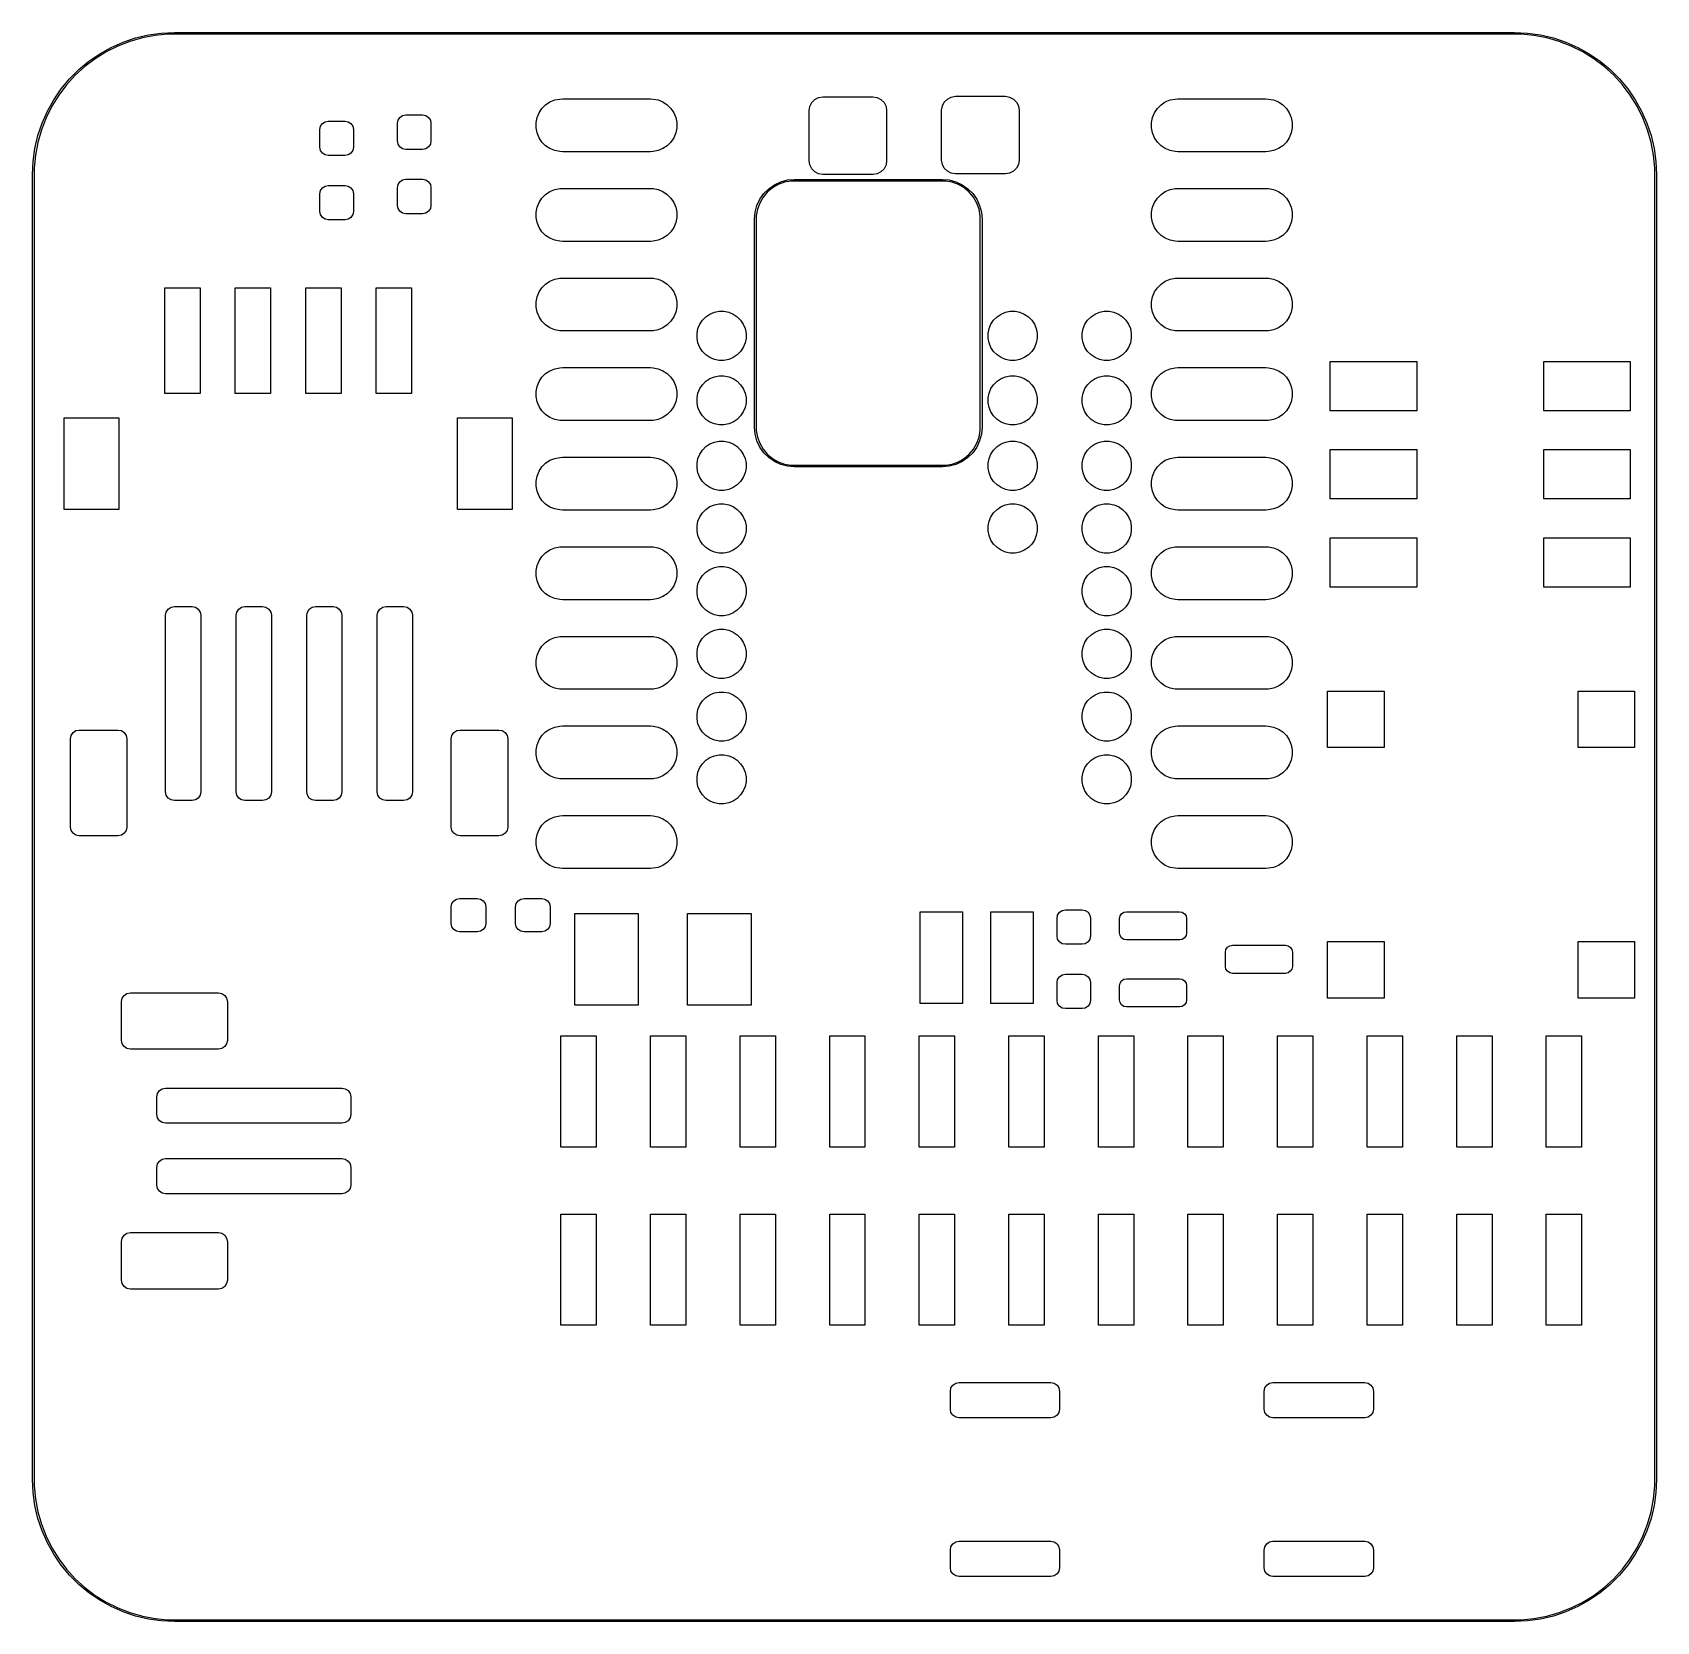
# Model space of a CAD drawing. Header units: inches. Extents: x 0.47 to 2.28, y -2.25 to -0.47.
import ezdxf

# ---------------------------------------------------------------- set-up
doc = ezdxf.new("R2010")
doc.units = ezdxf.units.IN
doc.header["$MEASUREMENT"] = 0
doc.layers.add('F.Paste', color=253, linetype='CONTINUOUS', true_color=0xb4a09a)

msp = doc.modelspace()

# ---------------------------------------------------------------- linework, layer by layer
at = {"layer": 'F.Paste', "linetype": 'CONTINUOUS'}
for p, q in [((0.5465, -0.4952), (0.5593, -0.4881)), ((0.5666, -0.4866), (0.5537, -0.4931)), ((0.5593, -0.4881), (0.5727, -0.4822)), ((0.5801, -0.4814), (0.5666, -0.4866)), ((0.5727, -0.4822), (0.5866, -0.4775)), ((0.5941, -0.4774), (0.5801, -0.4814)), ((0.5866, -0.4775), (0.6008, -0.4742)), ((0.6083, -0.4748), (0.5941, -0.4774)), ((0.6008, -0.4742), (0.6153, -0.4721)), ((0.6227, -0.4734), (0.6083, -0.4748)), ((0.6153, -0.4721), (0.6299, -0.4715)), ((0.6299, -0.4734), (0.6227, -0.4734)), ((0.6299, -0.4715), (2.126, -0.4715)), ((2.126, -0.4734), (0.6299, -0.4734)), ((2.126, -0.4715), (2.1406, -0.4721)), ((2.1332, -0.4734), (2.126, -0.4734)), ((2.1476, -0.4748), (2.1332, -0.4734)), ((2.1406, -0.4721), (2.1551, -0.4742)), ((2.1619, -0.4774), (2.1476, -0.4748)), ((2.1551, -0.4742), (2.1694, -0.4775)), ((2.1758, -0.4814), (2.1619, -0.4774)), ((2.1694, -0.4775), (2.1832, -0.4822)), ((2.1893, -0.4866), (2.1758, -0.4814)), ((2.1832, -0.4822), (2.1966, -0.4881)), ((2.2022, -0.4931), (2.1893, -0.4866)), ((2.1966, -0.4881), (2.2094, -0.4952)), ((0.5232, -0.5128), (0.5344, -0.5035)), ((0.5414, -0.5007), (0.5298, -0.5094)), ((0.5344, -0.5035), (0.5465, -0.4952)), ((0.5537, -0.4931), (0.5414, -0.5007)), ((2.2145, -0.5007), (2.2022, -0.4931)), ((2.2094, -0.4952), (2.2215, -0.5035)), ((2.2261, -0.5094), (2.2145, -0.5007)), ((2.2215, -0.5035), (2.2327, -0.5128)), ((0.5035, -0.5344), (0.5128, -0.5232)), ((0.5191, -0.5191), (0.5094, -0.5298)), ((0.5128, -0.5232), (0.5232, -0.5128)), ((0.5298, -0.5094), (0.5191, -0.5191)), ((2.2368, -0.5191), (2.2261, -0.5094)), ((2.2327, -0.5128), (2.2431, -0.5232)), ((2.2465, -0.5298), (2.2368, -0.5191)), ((2.2431, -0.5232), (2.2524, -0.5344)), ((0.5007, -0.5414), (0.4931, -0.5537)), ((0.4952, -0.5465), (0.5035, -0.5344)), ((0.5094, -0.5298), (0.5007, -0.5414)), ((1.3491, -0.544), (1.3539, -0.5432)), ((1.3539, -0.5432), (1.4095, -0.5432)), ((1.4095, -0.5432), (1.4143, -0.544)), ((1.4928, -0.5457), (1.4971, -0.5435)), ((1.4971, -0.5435), (1.5019, -0.5427)), ((1.5019, -0.5427), (1.5575, -0.5427)), ((1.5575, -0.5427), (1.5623, -0.5435)), ((1.5623, -0.5435), (1.5666, -0.5457)), ((2.2552, -0.5414), (2.2465, -0.5298)), ((2.2524, -0.5344), (2.2607, -0.5465)), ((2.2628, -0.5537), (2.2552, -0.5414)), ((0.4822, -0.5727), (0.4881, -0.5593)), ((0.4931, -0.5537), (0.4866, -0.5666)), ((0.4881, -0.5593), (0.4952, -0.5465)), ((1.0347, -0.5665), (1.037, -0.5611)), ((1.037, -0.5611), (1.0402, -0.5563)), ((1.0402, -0.5563), (1.0443, -0.5522)), ((1.0443, -0.5522), (1.0491, -0.549)), ((1.0491, -0.549), (1.0544, -0.5468)), ((1.0544, -0.5468), (1.0601, -0.5457)), ((1.0601, -0.5457), (1.063, -0.5455)), ((1.063, -0.5455), (1.1614, -0.5455)), ((1.1614, -0.5455), (1.1643, -0.5457)), ((1.1643, -0.5457), (1.17, -0.5468)), ((1.17, -0.5468), (1.1753, -0.549)), ((1.1753, -0.549), (1.1801, -0.5522)), ((1.1801, -0.5522), (1.1842, -0.5563)), ((1.1842, -0.5563), (1.1875, -0.5611)), ((1.1875, -0.5611), (1.1897, -0.5665)), ((1.3384, -0.5587), (1.3392, -0.5539)), ((1.3384, -0.6144), (1.3384, -0.5587)), ((1.3392, -0.5539), (1.3414, -0.5496)), ((1.3414, -0.5496), (1.3448, -0.5462)), ((1.3448, -0.5462), (1.3491, -0.544)), ((1.4143, -0.544), (1.4186, -0.5462)), ((1.4186, -0.5462), (1.4221, -0.5496)), ((1.4221, -0.5496), (1.4243, -0.5539)), ((1.4243, -0.5539), (1.425, -0.5587)), ((1.425, -0.5587), (1.425, -0.6144)), ((1.4864, -0.5582), (1.4872, -0.5534)), ((1.4864, -0.6139), (1.4864, -0.5582)), ((1.4872, -0.5534), (1.4894, -0.5491)), ((1.4894, -0.5491), (1.4928, -0.5457)), ((1.5666, -0.5457), (1.5701, -0.5491)), ((1.5701, -0.5491), (1.5723, -0.5534)), ((1.5723, -0.5534), (1.573, -0.5582)), ((1.573, -0.5582), (1.573, -0.6139)), ((1.7217, -0.5665), (1.724, -0.5611)), ((1.724, -0.5611), (1.7272, -0.5563)), ((1.7272, -0.5563), (1.7313, -0.5522)), ((1.7313, -0.5522), (1.7361, -0.549)), ((1.7361, -0.549), (1.7414, -0.5468)), ((1.7414, -0.5468), (1.7471, -0.5457)), ((1.7471, -0.5457), (1.75, -0.5455)), ((1.75, -0.5455), (1.8484, -0.5455)), ((1.8484, -0.5455), (1.8513, -0.5457)), ((1.8513, -0.5457), (1.857, -0.5468)), ((1.857, -0.5468), (1.8623, -0.549)), ((1.8623, -0.549), (1.8672, -0.5522)), ((1.8672, -0.5522), (1.8713, -0.5563)), ((1.8713, -0.5563), (1.8745, -0.5611)), ((1.8745, -0.5611), (1.8767, -0.5665)), ((2.2607, -0.5465), (2.2678, -0.5593)), ((2.2693, -0.5666), (2.2628, -0.5537)), ((2.2678, -0.5593), (2.2737, -0.5727)), ((0.4814, -0.5801), (0.4774, -0.5941)), ((0.4775, -0.5866), (0.4822, -0.5727)), ((0.4866, -0.5666), (0.4814, -0.5801)), ((0.7923, -0.5797), (0.793, -0.5761)), ((0.7923, -0.5994), (0.7923, -0.5797)), ((0.793, -0.5761), (0.7951, -0.5731)), ((0.7951, -0.5731), (0.7981, -0.5711)), ((0.7981, -0.5711), (0.8017, -0.5704)), ((0.8017, -0.5704), (0.8204, -0.5704)), ((0.8204, -0.5704), (0.824, -0.5711)), ((0.824, -0.5711), (0.827, -0.5731)), ((0.827, -0.5731), (0.829, -0.5761)), ((0.829, -0.5761), (0.8297, -0.5797)), ((0.8297, -0.5797), (0.8297, -0.5994)), ((0.8789, -0.5728), (0.8796, -0.5693)), ((0.8789, -0.5925), (0.8789, -0.5728)), ((0.8796, -0.5693), (0.8817, -0.5662)), ((0.8817, -0.5662), (0.8847, -0.5642)), ((0.8847, -0.5642), (0.8883, -0.5635)), ((0.8883, -0.5635), (0.907, -0.5635)), ((0.907, -0.5635), (0.9106, -0.5642)), ((0.9106, -0.5642), (0.9136, -0.5662)), ((0.9136, -0.5662), (0.9156, -0.5693)), ((0.9156, -0.5693), (0.9163, -0.5728)), ((0.9163, -0.5728), (0.9163, -0.5925)), ((1.0336, -0.5721), (1.0347, -0.5665)), ((1.0336, -0.5779), (1.0336, -0.5721)), ((1.0347, -0.5836), (1.0336, -0.5779)), ((1.1897, -0.5665), (1.1908, -0.5721)), ((1.1908, -0.5779), (1.1897, -0.5836)), ((1.1908, -0.5721), (1.1908, -0.5779)), ((1.7206, -0.5721), (1.7217, -0.5665)), ((1.7206, -0.5779), (1.7206, -0.5721)), ((1.7217, -0.5836), (1.7206, -0.5779)), ((1.8767, -0.5665), (1.8778, -0.5721)), ((1.8778, -0.5779), (1.8767, -0.5836)), ((1.8778, -0.5721), (1.8778, -0.5779)), ((2.2745, -0.5801), (2.2693, -0.5666)), ((2.2737, -0.5727), (2.2784, -0.5866)), ((2.2785, -0.5941), (2.2745, -0.5801)), ((0.4742, -0.6008), (0.4775, -0.5866)), ((0.4774, -0.5941), (0.4748, -0.6083)), ((0.8796, -0.5961), (0.8789, -0.5925)), ((0.8817, -0.5991), (0.8796, -0.5961)), ((0.9156, -0.5961), (0.9136, -0.5991)), ((0.9163, -0.5925), (0.9156, -0.5961)), ((1.037, -0.589), (1.0347, -0.5836)), ((1.0402, -0.5938), (1.037, -0.589)), ((1.0443, -0.5979), (1.0402, -0.5938)), ((1.0491, -0.6011), (1.0443, -0.5979)), ((1.1801, -0.5979), (1.1753, -0.6011)), ((1.1842, -0.5938), (1.1801, -0.5979)), ((1.1875, -0.589), (1.1842, -0.5938)), ((1.1897, -0.5836), (1.1875, -0.589)), ((1.724, -0.589), (1.7217, -0.5836)), ((1.7272, -0.5938), (1.724, -0.589)), ((1.7313, -0.5979), (1.7272, -0.5938)), ((1.7361, -0.6011), (1.7313, -0.5979)), ((1.8672, -0.5979), (1.8623, -0.6011)), ((1.8713, -0.5938), (1.8672, -0.5979)), ((1.8745, -0.589), (1.8713, -0.5938)), ((1.8767, -0.5836), (1.8745, -0.589)), ((2.2784, -0.5866), (2.2818, -0.6008)), ((2.2811, -0.6083), (2.2785, -0.5941)), ((0.4715, -0.6299), (0.4721, -0.6153)), ((0.4721, -0.6153), (0.4742, -0.6008)), ((0.4748, -0.6083), (0.4734, -0.6227)), ((0.793, -0.603), (0.7923, -0.5994)), ((0.7951, -0.606), (0.793, -0.603)), ((0.7981, -0.608), (0.7951, -0.606)), ((0.8017, -0.6088), (0.7981, -0.608)), ((0.8204, -0.6088), (0.8017, -0.6088)), ((0.824, -0.608), (0.8204, -0.6088)), ((0.827, -0.606), (0.824, -0.608)), ((0.829, -0.603), (0.827, -0.606)), ((0.8297, -0.5994), (0.829, -0.603)), ((0.8847, -0.6012), (0.8817, -0.5991)), ((0.8883, -0.6019), (0.8847, -0.6012)), ((0.907, -0.6019), (0.8883, -0.6019)), ((0.9106, -0.6012), (0.907, -0.6019)), ((0.9136, -0.5991), (0.9106, -0.6012)), ((1.0544, -0.6033), (1.0491, -0.6011)), ((1.0601, -0.6044), (1.0544, -0.6033)), ((1.063, -0.6046), (1.0601, -0.6044)), ((1.1614, -0.6046), (1.063, -0.6046)), ((1.1643, -0.6044), (1.1614, -0.6046)), ((1.17, -0.6033), (1.1643, -0.6044)), ((1.1753, -0.6011), (1.17, -0.6033)), ((1.3392, -0.6192), (1.3384, -0.6144)), ((1.425, -0.6144), (1.4243, -0.6192)), ((1.4872, -0.6187), (1.4864, -0.6139)), ((1.573, -0.6139), (1.5723, -0.6187)), ((1.7414, -0.6033), (1.7361, -0.6011)), ((1.7471, -0.6044), (1.7414, -0.6033)), ((1.75, -0.6046), (1.7471, -0.6044)), ((1.8484, -0.6046), (1.75, -0.6046)), ((1.8513, -0.6044), (1.8484, -0.6046)), ((1.857, -0.6033), (1.8513, -0.6044)), ((1.8623, -0.6011), (1.857, -0.6033)), ((2.2825, -0.6227), (2.2811, -0.6083)), ((2.2818, -0.6008), (2.2838, -0.6153)), ((2.2838, -0.6153), (2.2844, -0.6299)), ((0.4715, -2.0866), (0.4715, -0.6299)), ((0.4734, -0.6227), (0.4734, -0.6299)), ((0.4734, -0.6299), (0.4734, -2.0866)), ((1.3414, -0.6235), (1.3392, -0.6192)), ((1.3448, -0.6269), (1.3414, -0.6235)), ((1.3491, -0.6291), (1.3448, -0.6269)), ((1.3539, -0.6298), (1.3491, -0.6291)), ((1.4095, -0.6298), (1.3539, -0.6298)), ((1.4143, -0.6291), (1.4095, -0.6298)), ((1.4186, -0.6269), (1.4143, -0.6291)), ((1.4221, -0.6235), (1.4186, -0.6269)), ((1.4243, -0.6192), (1.4221, -0.6235)), ((1.4894, -0.623), (1.4872, -0.6187)), ((1.4928, -0.6264), (1.4894, -0.623)), ((1.4971, -0.6286), (1.4928, -0.6264)), ((1.5019, -0.6293), (1.4971, -0.6286)), ((1.5575, -0.6293), (1.5019, -0.6293)), ((1.5623, -0.6286), (1.5575, -0.6293)), ((1.5666, -0.6264), (1.5623, -0.6286)), ((1.5701, -0.623), (1.5666, -0.6264)), ((1.5723, -0.6187), (1.5701, -0.623)), ((2.2825, -0.6299), (2.2825, -0.6227)), ((2.2825, -2.0866), (2.2825, -0.6299)), ((2.2844, -0.6299), (2.2844, -2.0866)), ((0.7923, -0.6516), (0.793, -0.648)), ((0.7923, -0.6713), (0.7923, -0.6516)), ((0.793, -0.648), (0.7951, -0.645)), ((0.7951, -0.645), (0.7981, -0.6429)), ((0.7981, -0.6429), (0.8017, -0.6422)), ((0.8017, -0.6422), (0.8204, -0.6422)), ((0.8204, -0.6422), (0.824, -0.6429)), ((0.824, -0.6429), (0.827, -0.645)), ((0.827, -0.645), (0.829, -0.648)), ((0.829, -0.648), (0.8297, -0.6516)), ((0.8297, -0.6516), (0.8297, -0.6713)), ((0.8789, -0.6447), (0.8796, -0.6411)), ((0.8789, -0.6644), (0.8789, -0.6447)), ((0.8796, -0.6411), (0.8817, -0.6381)), ((0.8817, -0.6381), (0.8847, -0.636)), ((0.8847, -0.636), (0.8883, -0.6353)), ((0.8883, -0.6353), (0.907, -0.6353)), ((0.907, -0.6353), (0.9106, -0.636)), ((0.9106, -0.636), (0.9136, -0.6381)), ((0.9136, -0.6381), (0.9156, -0.6411)), ((0.9156, -0.6411), (0.9163, -0.6447)), ((0.9163, -0.6447), (0.9163, -0.6644)), ((1.0402, -0.6563), (1.0443, -0.6522)), ((1.0443, -0.6522), (1.0491, -0.649)), ((1.0491, -0.649), (1.0544, -0.6468)), ((1.0544, -0.6468), (1.0601, -0.6457)), ((1.0601, -0.6457), (1.063, -0.6455)), ((1.063, -0.6455), (1.1614, -0.6455)), ((1.1614, -0.6455), (1.1643, -0.6457)), ((1.1643, -0.6457), (1.17, -0.6468)), ((1.17, -0.6468), (1.1753, -0.649)), ((1.1753, -0.649), (1.1801, -0.6522)), ((1.1801, -0.6522), (1.1842, -0.6563)), ((1.2835, -0.6576), (1.2879, -0.6513)), ((1.2918, -0.6497), (1.287, -0.6554)), ((1.2879, -0.6513), (1.2934, -0.6458)), ((1.2975, -0.645), (1.2918, -0.6497)), ((1.2934, -0.6458), (1.2997, -0.6414)), ((1.3039, -0.6413), (1.2975, -0.645)), ((1.2997, -0.6414), (1.3067, -0.6381)), ((1.3109, -0.6387), (1.3039, -0.6413)), ((1.3067, -0.6381), (1.3142, -0.6361)), ((1.3181, -0.6374), (1.3109, -0.6387)), ((1.3142, -0.6361), (1.3219, -0.6355)), ((1.3219, -0.6374), (1.3181, -0.6374)), ((1.3219, -0.6355), (1.4872, -0.6355)), ((1.4872, -0.6374), (1.3219, -0.6374)), ((1.4872, -0.6355), (1.4949, -0.6361)), ((1.4909, -0.6374), (1.4872, -0.6374)), ((1.4982, -0.6387), (1.4909, -0.6374)), ((1.4949, -0.6361), (1.5024, -0.6381)), ((1.5052, -0.6413), (1.4982, -0.6387)), ((1.5024, -0.6381), (1.5094, -0.6414)), ((1.5116, -0.645), (1.5052, -0.6413)), ((1.5094, -0.6414), (1.5157, -0.6458)), ((1.5172, -0.6497), (1.5116, -0.645)), ((1.5157, -0.6458), (1.5211, -0.6513)), ((1.522, -0.6554), (1.5172, -0.6497)), ((1.5211, -0.6513), (1.5256, -0.6576)), ((1.7272, -0.6563), (1.7313, -0.6522)), ((1.7313, -0.6522), (1.7361, -0.649)), ((1.7361, -0.649), (1.7414, -0.6468)), ((1.7414, -0.6468), (1.7471, -0.6457)), ((1.7471, -0.6457), (1.75, -0.6455)), ((1.75, -0.6455), (1.8484, -0.6455)), ((1.8484, -0.6455), (1.8513, -0.6457)), ((1.8513, -0.6457), (1.857, -0.6468)), ((1.857, -0.6468), (1.8623, -0.649)), ((1.8623, -0.649), (1.8672, -0.6522)), ((1.8672, -0.6522), (1.8713, -0.6563)), ((0.8796, -0.6679), (0.8789, -0.6644)), ((0.8817, -0.671), (0.8796, -0.6679)), ((0.9156, -0.6679), (0.9136, -0.671)), ((0.9163, -0.6644), (0.9156, -0.6679)), ((1.0336, -0.6721), (1.0347, -0.6665)), ((1.0347, -0.6665), (1.037, -0.6611)), ((1.037, -0.6611), (1.0402, -0.6563)), ((1.1842, -0.6563), (1.1875, -0.6611)), ((1.1875, -0.6611), (1.1897, -0.6665)), ((1.1897, -0.6665), (1.1908, -0.6721)), ((1.2782, -0.6721), (1.2802, -0.6646)), ((1.2808, -0.6688), (1.2795, -0.6761)), ((1.2802, -0.6646), (1.2835, -0.6576)), ((1.2833, -0.6618), (1.2808, -0.6688)), ((1.287, -0.6554), (1.2833, -0.6618)), ((1.5257, -0.6618), (1.522, -0.6554)), ((1.5256, -0.6576), (1.5288, -0.6646)), ((1.5282, -0.6688), (1.5257, -0.6618)), ((1.5295, -0.6761), (1.5282, -0.6688)), ((1.5288, -0.6646), (1.5308, -0.6721)), ((1.7206, -0.6721), (1.7217, -0.6665)), ((1.7217, -0.6665), (1.724, -0.6611)), ((1.724, -0.6611), (1.7272, -0.6563)), ((1.8713, -0.6563), (1.8745, -0.6611)), ((1.8745, -0.6611), (1.8767, -0.6665)), ((1.8767, -0.6665), (1.8778, -0.6721)), ((0.793, -0.6748), (0.7923, -0.6713)), ((0.7951, -0.6779), (0.793, -0.6748)), ((0.7981, -0.6799), (0.7951, -0.6779)), ((0.8017, -0.6806), (0.7981, -0.6799)), ((0.8204, -0.6806), (0.8017, -0.6806)), ((0.824, -0.6799), (0.8204, -0.6806)), ((0.827, -0.6779), (0.824, -0.6799)), ((0.829, -0.6748), (0.827, -0.6779)), ((0.8297, -0.6713), (0.829, -0.6748)), ((0.8847, -0.673), (0.8817, -0.671)), ((0.8883, -0.6737), (0.8847, -0.673)), ((0.907, -0.6737), (0.8883, -0.6737)), ((0.9106, -0.673), (0.907, -0.6737)), ((0.9136, -0.671), (0.9106, -0.673)), ((1.0336, -0.6779), (1.0336, -0.6721)), ((1.0347, -0.6836), (1.0336, -0.6779)), ((1.037, -0.689), (1.0347, -0.6836)), ((1.1897, -0.6836), (1.1875, -0.689)), ((1.1908, -0.6779), (1.1897, -0.6836)), ((1.1908, -0.6721), (1.1908, -0.6779)), ((1.2776, -0.6798), (1.2782, -0.6721)), ((1.2776, -0.912), (1.2776, -0.6798)), ((1.2795, -0.6761), (1.2795, -0.6798)), ((1.2795, -0.6798), (1.2795, -0.912)), ((1.5295, -0.6798), (1.5295, -0.6761)), ((1.5295, -0.912), (1.5295, -0.6798)), ((1.5308, -0.6721), (1.5315, -0.6798)), ((1.5315, -0.6798), (1.5315, -0.912)), ((1.7206, -0.6779), (1.7206, -0.6721)), ((1.7217, -0.6836), (1.7206, -0.6779)), ((1.724, -0.689), (1.7217, -0.6836)), ((1.8767, -0.6836), (1.8745, -0.689)), ((1.8778, -0.6779), (1.8767, -0.6836)), ((1.8778, -0.6721), (1.8778, -0.6779)), ((1.0402, -0.6938), (1.037, -0.689)), ((1.0443, -0.6979), (1.0402, -0.6938)), ((1.0491, -0.7011), (1.0443, -0.6979)), ((1.0544, -0.7033), (1.0491, -0.7011)), ((1.0601, -0.7044), (1.0544, -0.7033)), ((1.063, -0.7046), (1.0601, -0.7044)), ((1.1614, -0.7046), (1.063, -0.7046)), ((1.1643, -0.7044), (1.1614, -0.7046)), ((1.17, -0.7033), (1.1643, -0.7044)), ((1.1753, -0.7011), (1.17, -0.7033)), ((1.1801, -0.6979), (1.1753, -0.7011)), ((1.1842, -0.6938), (1.1801, -0.6979)), ((1.1875, -0.689), (1.1842, -0.6938)), ((1.7272, -0.6938), (1.724, -0.689)), ((1.7313, -0.6979), (1.7272, -0.6938)), ((1.7361, -0.7011), (1.7313, -0.6979)), ((1.7414, -0.7033), (1.7361, -0.7011)), ((1.7471, -0.7044), (1.7414, -0.7033)), ((1.75, -0.7046), (1.7471, -0.7044)), ((1.8484, -0.7046), (1.75, -0.7046)), ((1.8513, -0.7044), (1.8484, -0.7046)), ((1.857, -0.7033), (1.8513, -0.7044)), ((1.8623, -0.7011), (1.857, -0.7033)), ((1.8672, -0.6979), (1.8623, -0.7011)), ((1.8713, -0.6938), (1.8672, -0.6979)), ((1.8745, -0.689), (1.8713, -0.6938)), ((0.6191, -0.8744), (0.6191, -0.7563)), ((0.6191, -0.7563), (0.6585, -0.7563)), ((0.6585, -0.7563), (0.6585, -0.8744)), ((0.6978, -0.8744), (0.6978, -0.7563)), ((0.6978, -0.7563), (0.7372, -0.7563)), ((0.7372, -0.7563), (0.7372, -0.8744)), ((0.7766, -0.8744), (0.7766, -0.7563)), ((0.7766, -0.7563), (0.8159, -0.7563)), ((0.8159, -0.7563), (0.8159, -0.8744)), ((0.8553, -0.8744), (0.8553, -0.7563)), ((0.8553, -0.7563), (0.8947, -0.7563)), ((0.8947, -0.7563), (0.8947, -0.8744)), ((1.0347, -0.7665), (1.037, -0.7611)), ((1.037, -0.7611), (1.0402, -0.7563)), ((1.0402, -0.7563), (1.0443, -0.7522)), ((1.0443, -0.7522), (1.0491, -0.749)), ((1.0491, -0.749), (1.0544, -0.7468)), ((1.0544, -0.7468), (1.0601, -0.7457)), ((1.0601, -0.7457), (1.063, -0.7455)), ((1.063, -0.7455), (1.1614, -0.7455)), ((1.1614, -0.7455), (1.1643, -0.7457)), ((1.1643, -0.7457), (1.17, -0.7468)), ((1.17, -0.7468), (1.1753, -0.749)), ((1.1753, -0.749), (1.1801, -0.7522)), ((1.1801, -0.7522), (1.1842, -0.7563)), ((1.1842, -0.7563), (1.1875, -0.7611)), ((1.1875, -0.7611), (1.1897, -0.7665)), ((1.7217, -0.7665), (1.724, -0.7611)), ((1.724, -0.7611), (1.7272, -0.7563)), ((1.7272, -0.7563), (1.7313, -0.7522)), ((1.7313, -0.7522), (1.7361, -0.749)), ((1.7361, -0.749), (1.7414, -0.7468)), ((1.7414, -0.7468), (1.7471, -0.7457)), ((1.7471, -0.7457), (1.75, -0.7455)), ((1.75, -0.7455), (1.8484, -0.7455)), ((1.8484, -0.7455), (1.8513, -0.7457)), ((1.8513, -0.7457), (1.857, -0.7468)), ((1.857, -0.7468), (1.8623, -0.749)), ((1.8623, -0.749), (1.8672, -0.7522)), ((1.8672, -0.7522), (1.8713, -0.7563)), ((1.8713, -0.7563), (1.8745, -0.7611)), ((1.8745, -0.7611), (1.8767, -0.7665)), ((1.0336, -0.7721), (1.0347, -0.7665)), ((1.0336, -0.7779), (1.0336, -0.7721)), ((1.0347, -0.7836), (1.0336, -0.7779)), ((1.1897, -0.7665), (1.1908, -0.7721)), ((1.1908, -0.7779), (1.1897, -0.7836)), ((1.1908, -0.7721), (1.1908, -0.7779)), ((1.7206, -0.7721), (1.7217, -0.7665)), ((1.7206, -0.7779), (1.7206, -0.7721)), ((1.7217, -0.7836), (1.7206, -0.7779)), ((1.8767, -0.7665), (1.8778, -0.7721)), ((1.8778, -0.7779), (1.8767, -0.7836)), ((1.8778, -0.7721), (1.8778, -0.7779)), ((1.037, -0.789), (1.0347, -0.7836)), ((1.0402, -0.7938), (1.037, -0.789)), ((1.0443, -0.7979), (1.0402, -0.7938)), ((1.1842, -0.7938), (1.1801, -0.7979)), ((1.1875, -0.789), (1.1842, -0.7938)), ((1.1897, -0.7836), (1.1875, -0.789)), ((1.2143, -0.802), (1.2164, -0.797)), ((1.2164, -0.797), (1.2194, -0.7926)), ((1.2194, -0.7926), (1.2232, -0.7887)), ((1.2232, -0.7887), (1.2277, -0.7857)), ((1.2277, -0.7857), (1.2327, -0.7837)), ((1.2327, -0.7837), (1.238, -0.7826)), ((1.238, -0.7826), (1.2434, -0.7826)), ((1.2434, -0.7826), (1.2487, -0.7837)), ((1.2487, -0.7837), (1.2537, -0.7857)), ((1.2537, -0.7857), (1.2582, -0.7887)), ((1.2582, -0.7887), (1.262, -0.7926)), ((1.262, -0.7926), (1.265, -0.797)), ((1.265, -0.797), (1.2671, -0.802)), ((1.5393, -0.802), (1.5414, -0.797)), ((1.5414, -0.797), (1.5444, -0.7926)), ((1.5444, -0.7926), (1.5482, -0.7887)), ((1.5482, -0.7887), (1.5527, -0.7857)), ((1.5527, -0.7857), (1.5577, -0.7837)), ((1.5577, -0.7837), (1.563, -0.7826)), ((1.563, -0.7826), (1.5684, -0.7826)), ((1.5684, -0.7826), (1.5737, -0.7837)), ((1.5737, -0.7837), (1.5787, -0.7857)), ((1.5787, -0.7857), (1.5832, -0.7887)), ((1.5832, -0.7887), (1.587, -0.7926)), ((1.587, -0.7926), (1.59, -0.797)), ((1.59, -0.797), (1.5921, -0.802)), ((1.6443, -0.802), (1.6464, -0.797)), ((1.6464, -0.797), (1.6494, -0.7926)), ((1.6494, -0.7926), (1.6532, -0.7887)), ((1.6532, -0.7887), (1.6577, -0.7857)), ((1.6577, -0.7857), (1.6627, -0.7837)), ((1.6627, -0.7837), (1.668, -0.7826)), ((1.668, -0.7826), (1.6734, -0.7826)), ((1.6734, -0.7826), (1.6787, -0.7837)), ((1.6787, -0.7837), (1.6837, -0.7857)), ((1.6837, -0.7857), (1.6882, -0.7887)), ((1.6882, -0.7887), (1.692, -0.7926)), ((1.692, -0.7926), (1.695, -0.797)), ((1.695, -0.797), (1.6971, -0.802)), ((1.724, -0.789), (1.7217, -0.7836)), ((1.7272, -0.7938), (1.724, -0.789)), ((1.7313, -0.7979), (1.7272, -0.7938)), ((1.8713, -0.7938), (1.8672, -0.7979)), ((1.8745, -0.789), (1.8713, -0.7938)), ((1.8767, -0.7836), (1.8745, -0.789)), ((1.0491, -0.8011), (1.0443, -0.7979)), ((1.0544, -0.8033), (1.0491, -0.8011)), ((1.0601, -0.8044), (1.0544, -0.8033)), ((1.063, -0.8046), (1.0601, -0.8044)), ((1.1614, -0.8046), (1.063, -0.8046)), ((1.1643, -0.8044), (1.1614, -0.8046)), ((1.17, -0.8033), (1.1643, -0.8044)), ((1.1753, -0.8011), (1.17, -0.8033)), ((1.1801, -0.7979), (1.1753, -0.8011)), ((1.2133, -0.8073), (1.2143, -0.802)), ((1.2133, -0.8127), (1.2133, -0.8073)), ((1.2143, -0.818), (1.2133, -0.8127)), ((1.2671, -0.802), (1.2681, -0.8073)), ((1.2681, -0.8127), (1.2671, -0.818)), ((1.2681, -0.8073), (1.2681, -0.8127)), ((1.5383, -0.8073), (1.5393, -0.802)), ((1.5383, -0.8127), (1.5383, -0.8073)), ((1.5393, -0.818), (1.5383, -0.8127)), ((1.5921, -0.802), (1.5931, -0.8073)), ((1.5931, -0.8127), (1.5921, -0.818)), ((1.5931, -0.8073), (1.5931, -0.8127)), ((1.6433, -0.8073), (1.6443, -0.802)), ((1.6433, -0.8127), (1.6433, -0.8073)), ((1.6443, -0.818), (1.6433, -0.8127)), ((1.6971, -0.802), (1.6981, -0.8073)), ((1.6981, -0.8127), (1.6971, -0.818)), ((1.6981, -0.8073), (1.6981, -0.8127)), ((1.7361, -0.8011), (1.7313, -0.7979)), ((1.7414, -0.8033), (1.7361, -0.8011)), ((1.7471, -0.8044), (1.7414, -0.8033)), ((1.75, -0.8046), (1.7471, -0.8044)), ((1.8484, -0.8046), (1.75, -0.8046)), ((1.8513, -0.8044), (1.8484, -0.8046)), ((1.857, -0.8033), (1.8513, -0.8044)), ((1.8623, -0.8011), (1.857, -0.8033)), ((1.8672, -0.7979), (1.8623, -0.8011)), ((1.2164, -0.823), (1.2143, -0.818)), ((1.2194, -0.8275), (1.2164, -0.823)), ((1.2232, -0.8313), (1.2194, -0.8275)), ((1.2277, -0.8343), (1.2232, -0.8313)), ((1.2582, -0.8313), (1.2537, -0.8343)), ((1.262, -0.8275), (1.2582, -0.8313)), ((1.265, -0.823), (1.262, -0.8275)), ((1.2671, -0.818), (1.265, -0.823)), ((1.5414, -0.823), (1.5393, -0.818)), ((1.5444, -0.8275), (1.5414, -0.823)), ((1.5482, -0.8313), (1.5444, -0.8275)), ((1.5527, -0.8343), (1.5482, -0.8313)), ((1.5832, -0.8313), (1.5787, -0.8343)), ((1.587, -0.8275), (1.5832, -0.8313)), ((1.59, -0.823), (1.587, -0.8275)), ((1.5921, -0.818), (1.59, -0.823)), ((1.6464, -0.823), (1.6443, -0.818)), ((1.6494, -0.8275), (1.6464, -0.823)), ((1.6532, -0.8313), (1.6494, -0.8275)), ((1.6577, -0.8343), (1.6532, -0.8313)), ((1.6882, -0.8313), (1.6837, -0.8343)), ((1.692, -0.8275), (1.6882, -0.8313)), ((1.695, -0.823), (1.692, -0.8275)), ((1.6971, -0.818), (1.695, -0.823)), ((1.0443, -0.8522), (1.0491, -0.849)), ((1.0491, -0.849), (1.0544, -0.8468)), ((1.0544, -0.8468), (1.0601, -0.8457)), ((1.0601, -0.8457), (1.063, -0.8455)), ((1.063, -0.8455), (1.1614, -0.8455)), ((1.1614, -0.8455), (1.1643, -0.8457)), ((1.1643, -0.8457), (1.17, -0.8468)), ((1.17, -0.8468), (1.1753, -0.849)), ((1.1753, -0.849), (1.1801, -0.8522)), ((1.2327, -0.8364), (1.2277, -0.8343)), ((1.238, -0.8375), (1.2327, -0.8364)), ((1.2434, -0.8375), (1.238, -0.8375)), ((1.2487, -0.8364), (1.2434, -0.8375)), ((1.2537, -0.8343), (1.2487, -0.8364)), ((1.5577, -0.8364), (1.5527, -0.8343)), ((1.563, -0.8375), (1.5577, -0.8364)), ((1.5684, -0.8375), (1.563, -0.8375)), ((1.5737, -0.8364), (1.5684, -0.8375)), ((1.5787, -0.8343), (1.5737, -0.8364)), ((1.6627, -0.8364), (1.6577, -0.8343)), ((1.668, -0.8375), (1.6627, -0.8364)), ((1.6734, -0.8375), (1.668, -0.8375)), ((1.6787, -0.8364), (1.6734, -0.8375)), ((1.6837, -0.8343), (1.6787, -0.8364)), ((1.7313, -0.8522), (1.7361, -0.849)), ((1.7361, -0.849), (1.7414, -0.8468)), ((1.7414, -0.8468), (1.7471, -0.8457)), ((1.7471, -0.8457), (1.75, -0.8455)), ((1.75, -0.8455), (1.8484, -0.8455)), ((1.8484, -0.8455), (1.8513, -0.8457)), ((1.8513, -0.8457), (1.857, -0.8468)), ((1.857, -0.8468), (1.8623, -0.849)), ((1.8623, -0.849), (1.8672, -0.8522)), ((1.9203, -0.8937), (1.9203, -0.8386)), ((1.9203, -0.8386), (2.0167, -0.8386)), ((2.0167, -0.8386), (2.0167, -0.8937)), ((2.1585, -0.8937), (2.1585, -0.8386)), ((2.1585, -0.8386), (2.2549, -0.8386)), ((2.2549, -0.8386), (2.2549, -0.8937)), ((1.0336, -0.8721), (1.0347, -0.8665)), ((1.0347, -0.8665), (1.037, -0.8611)), ((1.037, -0.8611), (1.0402, -0.8563)), ((1.0402, -0.8563), (1.0443, -0.8522)), ((1.1801, -0.8522), (1.1842, -0.8563)), ((1.1842, -0.8563), (1.1875, -0.8611)), ((1.1875, -0.8611), (1.1897, -0.8665)), ((1.1897, -0.8665), (1.1908, -0.8721)), ((1.2143, -0.874), (1.2164, -0.869)), ((1.2164, -0.869), (1.2194, -0.8646)), ((1.2194, -0.8646), (1.2232, -0.8607)), ((1.2232, -0.8607), (1.2277, -0.8577)), ((1.2277, -0.8577), (1.2327, -0.8557)), ((1.2327, -0.8557), (1.238, -0.8546)), ((1.238, -0.8546), (1.2434, -0.8546)), ((1.2434, -0.8546), (1.2487, -0.8557)), ((1.2487, -0.8557), (1.2537, -0.8577)), ((1.2537, -0.8577), (1.2582, -0.8607)), ((1.2582, -0.8607), (1.262, -0.8646)), ((1.262, -0.8646), (1.265, -0.869)), ((1.265, -0.869), (1.2671, -0.874)), ((1.5393, -0.874), (1.5414, -0.869)), ((1.5414, -0.869), (1.5444, -0.8646)), ((1.5444, -0.8646), (1.5482, -0.8607)), ((1.5482, -0.8607), (1.5527, -0.8577)), ((1.5527, -0.8577), (1.5577, -0.8557)), ((1.5577, -0.8557), (1.563, -0.8546)), ((1.563, -0.8546), (1.5684, -0.8546)), ((1.5684, -0.8546), (1.5737, -0.8557)), ((1.5737, -0.8557), (1.5787, -0.8577)), ((1.5787, -0.8577), (1.5832, -0.8607)), ((1.5832, -0.8607), (1.587, -0.8646)), ((1.587, -0.8646), (1.59, -0.869)), ((1.59, -0.869), (1.5921, -0.874)), ((1.6443, -0.874), (1.6464, -0.869)), ((1.6464, -0.869), (1.6494, -0.8646)), ((1.6494, -0.8646), (1.6532, -0.8607)), ((1.6532, -0.8607), (1.6577, -0.8577)), ((1.6577, -0.8577), (1.6627, -0.8557)), ((1.6627, -0.8557), (1.668, -0.8546)), ((1.668, -0.8546), (1.6734, -0.8546)), ((1.6734, -0.8546), (1.6787, -0.8557)), ((1.6787, -0.8557), (1.6837, -0.8577)), ((1.6837, -0.8577), (1.6882, -0.8607)), ((1.6882, -0.8607), (1.692, -0.8646)), ((1.692, -0.8646), (1.695, -0.869)), ((1.695, -0.869), (1.6971, -0.874)), ((1.7206, -0.8721), (1.7217, -0.8665)), ((1.7217, -0.8665), (1.724, -0.8611)), ((1.724, -0.8611), (1.7272, -0.8563)), ((1.7272, -0.8563), (1.7313, -0.8522)), ((1.8672, -0.8522), (1.8713, -0.8563)), ((1.8713, -0.8563), (1.8745, -0.8611)), ((1.8745, -0.8611), (1.8767, -0.8665)), ((1.8767, -0.8665), (1.8778, -0.8721)), ((0.6585, -0.8744), (0.6191, -0.8744)), ((0.7372, -0.8744), (0.6978, -0.8744)), ((0.8159, -0.8744), (0.7766, -0.8744)), ((0.8947, -0.8744), (0.8553, -0.8744)), ((1.0336, -0.8779), (1.0336, -0.8721)), ((1.0347, -0.8836), (1.0336, -0.8779)), ((1.037, -0.889), (1.0347, -0.8836)), ((1.1897, -0.8836), (1.1875, -0.889)), ((1.1908, -0.8779), (1.1897, -0.8836)), ((1.1908, -0.8721), (1.1908, -0.8779)), ((1.2133, -0.8793), (1.2143, -0.874)), ((1.2133, -0.8847), (1.2133, -0.8793)), ((1.2143, -0.89), (1.2133, -0.8847)), ((1.2671, -0.874), (1.2681, -0.8793)), ((1.2681, -0.8847), (1.2671, -0.89)), ((1.2681, -0.8793), (1.2681, -0.8847)), ((1.5383, -0.8793), (1.5393, -0.874)), ((1.5383, -0.8847), (1.5383, -0.8793)), ((1.5393, -0.89), (1.5383, -0.8847)), ((1.5921, -0.874), (1.5931, -0.8793)), ((1.5931, -0.8847), (1.5921, -0.89)), ((1.5931, -0.8793), (1.5931, -0.8847)), ((1.6433, -0.8793), (1.6443, -0.874)), ((1.6433, -0.8847), (1.6433, -0.8793)), ((1.6443, -0.89), (1.6433, -0.8847)), ((1.6971, -0.874), (1.6981, -0.8793)), ((1.6981, -0.8847), (1.6971, -0.89)), ((1.6981, -0.8793), (1.6981, -0.8847)), ((1.7206, -0.8779), (1.7206, -0.8721)), ((1.7217, -0.8836), (1.7206, -0.8779)), ((1.724, -0.889), (1.7217, -0.8836)), ((1.8767, -0.8836), (1.8745, -0.889)), ((1.8778, -0.8779), (1.8767, -0.8836)), ((1.8778, -0.8721), (1.8778, -0.8779)), ((0.5069, -1.0039), (0.5069, -0.9016)), ((0.5069, -0.9016), (0.5679, -0.9016)), ((0.5679, -0.9016), (0.5679, -1.0039)), ((0.9459, -1.0039), (0.9459, -0.9016)), ((0.9459, -0.9016), (1.0069, -0.9016)), ((1.0069, -0.9016), (1.0069, -1.0039)), ((1.0402, -0.8938), (1.037, -0.889)), ((1.0443, -0.8979), (1.0402, -0.8938)), ((1.0491, -0.9011), (1.0443, -0.8979)), ((1.0544, -0.9033), (1.0491, -0.9011)), ((1.0601, -0.9044), (1.0544, -0.9033)), ((1.063, -0.9046), (1.0601, -0.9044)), ((1.1614, -0.9046), (1.063, -0.9046)), ((1.1643, -0.9044), (1.1614, -0.9046)), ((1.17, -0.9033), (1.1643, -0.9044)), ((1.1753, -0.9011), (1.17, -0.9033)), ((1.1801, -0.8979), (1.1753, -0.9011)), ((1.1842, -0.8938), (1.1801, -0.8979)), ((1.1875, -0.889), (1.1842, -0.8938)), ((1.2164, -0.895), (1.2143, -0.89)), ((1.2194, -0.8995), (1.2164, -0.895)), ((1.2232, -0.9033), (1.2194, -0.8995)), ((1.2277, -0.9063), (1.2232, -0.9033)), ((1.2327, -0.9084), (1.2277, -0.9063)), ((1.2537, -0.9063), (1.2487, -0.9084)), ((1.2582, -0.9033), (1.2537, -0.9063)), ((1.262, -0.8995), (1.2582, -0.9033)), ((1.265, -0.895), (1.262, -0.8995)), ((1.2671, -0.89), (1.265, -0.895)), ((1.5414, -0.895), (1.5393, -0.89)), ((1.5444, -0.8995), (1.5414, -0.895)), ((1.5482, -0.9033), (1.5444, -0.8995)), ((1.5527, -0.9063), (1.5482, -0.9033)), ((1.5577, -0.9084), (1.5527, -0.9063)), ((1.5787, -0.9063), (1.5737, -0.9084)), ((1.5832, -0.9033), (1.5787, -0.9063)), ((1.587, -0.8995), (1.5832, -0.9033)), ((1.59, -0.895), (1.587, -0.8995)), ((1.5921, -0.89), (1.59, -0.895)), ((1.6464, -0.895), (1.6443, -0.89)), ((1.6494, -0.8995), (1.6464, -0.895)), ((1.6532, -0.9033), (1.6494, -0.8995)), ((1.6577, -0.9063), (1.6532, -0.9033)), ((1.6627, -0.9084), (1.6577, -0.9063)), ((1.6837, -0.9063), (1.6787, -0.9084)), ((1.6882, -0.9033), (1.6837, -0.9063)), ((1.692, -0.8995), (1.6882, -0.9033)), ((1.695, -0.895), (1.692, -0.8995)), ((1.6971, -0.89), (1.695, -0.895)), ((1.7272, -0.8938), (1.724, -0.889)), ((1.7313, -0.8979), (1.7272, -0.8938)), ((1.7361, -0.9011), (1.7313, -0.8979)), ((1.7414, -0.9033), (1.7361, -0.9011)), ((1.7471, -0.9044), (1.7414, -0.9033)), ((1.75, -0.9046), (1.7471, -0.9044)), ((1.8484, -0.9046), (1.75, -0.9046)), ((1.8513, -0.9044), (1.8484, -0.9046)), ((1.857, -0.9033), (1.8513, -0.9044)), ((1.8623, -0.9011), (1.857, -0.9033)), ((1.8672, -0.8979), (1.8623, -0.9011)), ((1.8713, -0.8938), (1.8672, -0.8979)), ((1.8745, -0.889), (1.8713, -0.8938)), ((2.0167, -0.8937), (1.9203, -0.8937)), ((2.2549, -0.8937), (2.1585, -0.8937)), ((1.238, -0.9095), (1.2327, -0.9084)), ((1.2434, -0.9095), (1.238, -0.9095)), ((1.2487, -0.9084), (1.2434, -0.9095)), ((1.2782, -0.9197), (1.2776, -0.912)), ((1.2802, -0.9272), (1.2782, -0.9197)), ((1.2795, -0.912), (1.2795, -0.9157)), ((1.2795, -0.9157), (1.2808, -0.923)), ((1.2808, -0.923), (1.2833, -0.93)), ((1.5257, -0.93), (1.5282, -0.923)), ((1.5282, -0.923), (1.5295, -0.9157)), ((1.5308, -0.9197), (1.5288, -0.9272)), ((1.5295, -0.9157), (1.5295, -0.912)), ((1.5315, -0.912), (1.5308, -0.9197)), ((1.563, -0.9095), (1.5577, -0.9084)), ((1.5684, -0.9095), (1.563, -0.9095)), ((1.5737, -0.9084), (1.5684, -0.9095)), ((1.668, -0.9095), (1.6627, -0.9084)), ((1.6734, -0.9095), (1.668, -0.9095)), ((1.6787, -0.9084), (1.6734, -0.9095)), ((1.2143, -0.947), (1.2164, -0.942)), ((1.2164, -0.942), (1.2194, -0.9376)), ((1.2194, -0.9376), (1.2232, -0.9337)), ((1.2232, -0.9337), (1.2277, -0.9307)), ((1.2277, -0.9307), (1.2327, -0.9287)), ((1.2327, -0.9287), (1.238, -0.9276)), ((1.238, -0.9276), (1.2434, -0.9276)), ((1.2434, -0.9276), (1.2487, -0.9287)), ((1.2487, -0.9287), (1.2537, -0.9307)), ((1.2537, -0.9307), (1.2582, -0.9337)), ((1.2582, -0.9337), (1.262, -0.9376)), ((1.262, -0.9376), (1.265, -0.942)), ((1.265, -0.942), (1.2671, -0.947)), ((1.2835, -0.9342), (1.2802, -0.9272)), ((1.2833, -0.93), (1.287, -0.9364)), ((1.2879, -0.9405), (1.2835, -0.9342)), ((1.287, -0.9364), (1.2918, -0.9421)), ((1.2934, -0.946), (1.2879, -0.9405)), ((1.2918, -0.9421), (1.2975, -0.9468)), ((1.5116, -0.9468), (1.5172, -0.9421)), ((1.5211, -0.9405), (1.5157, -0.946)), ((1.5172, -0.9421), (1.522, -0.9364)), ((1.5256, -0.9342), (1.5211, -0.9405)), ((1.522, -0.9364), (1.5257, -0.93)), ((1.5288, -0.9272), (1.5256, -0.9342)), ((1.5393, -0.947), (1.5414, -0.942)), ((1.5414, -0.942), (1.5444, -0.9376)), ((1.5444, -0.9376), (1.5482, -0.9337)), ((1.5482, -0.9337), (1.5527, -0.9307)), ((1.5527, -0.9307), (1.5577, -0.9287)), ((1.5577, -0.9287), (1.563, -0.9276)), ((1.563, -0.9276), (1.5684, -0.9276)), ((1.5684, -0.9276), (1.5737, -0.9287)), ((1.5737, -0.9287), (1.5787, -0.9307)), ((1.5787, -0.9307), (1.5832, -0.9337)), ((1.5832, -0.9337), (1.587, -0.9376)), ((1.587, -0.9376), (1.59, -0.942)), ((1.59, -0.942), (1.5921, -0.947)), ((1.6443, -0.947), (1.6464, -0.942)), ((1.6464, -0.942), (1.6494, -0.9376)), ((1.6494, -0.9376), (1.6532, -0.9337)), ((1.6532, -0.9337), (1.6577, -0.9307)), ((1.6577, -0.9307), (1.6627, -0.9287)), ((1.6627, -0.9287), (1.668, -0.9276)), ((1.668, -0.9276), (1.6734, -0.9276)), ((1.6734, -0.9276), (1.6787, -0.9287)), ((1.6787, -0.9287), (1.6837, -0.9307)), ((1.6837, -0.9307), (1.6882, -0.9337)), ((1.6882, -0.9337), (1.692, -0.9376)), ((1.692, -0.9376), (1.695, -0.942)), ((1.695, -0.942), (1.6971, -0.947)), ((1.9203, -0.9921), (1.9203, -0.937)), ((1.9203, -0.937), (2.0167, -0.937)), ((2.0167, -0.937), (2.0167, -0.9921)), ((2.1585, -0.9921), (2.1585, -0.937)), ((2.1585, -0.937), (2.2549, -0.937)), ((2.2549, -0.937), (2.2549, -0.9921)), ((1.037, -0.9611), (1.0402, -0.9563)), ((1.0402, -0.9563), (1.0443, -0.9522)), ((1.0443, -0.9522), (1.0491, -0.949)), ((1.0491, -0.949), (1.0544, -0.9468)), ((1.0544, -0.9468), (1.0601, -0.9457)), ((1.0601, -0.9457), (1.063, -0.9455)), ((1.063, -0.9455), (1.1614, -0.9455)), ((1.1614, -0.9455), (1.1643, -0.9457)), ((1.1643, -0.9457), (1.17, -0.9468)), ((1.17, -0.9468), (1.1753, -0.949)), ((1.1753, -0.949), (1.1801, -0.9522)), ((1.1801, -0.9522), (1.1842, -0.9563)), ((1.1842, -0.9563), (1.1875, -0.9611)), ((1.2133, -0.9523), (1.2143, -0.947)), ((1.2133, -0.9577), (1.2133, -0.9523)), ((1.2143, -0.963), (1.2133, -0.9577)), ((1.2671, -0.947), (1.2681, -0.9523)), ((1.2681, -0.9577), (1.2671, -0.963)), ((1.2681, -0.9523), (1.2681, -0.9577)), ((1.2997, -0.9504), (1.2934, -0.946)), ((1.2975, -0.9468), (1.3039, -0.9506)), ((1.3067, -0.9537), (1.2997, -0.9504)), ((1.3039, -0.9506), (1.3109, -0.9531)), ((1.3142, -0.9557), (1.3067, -0.9537)), ((1.3109, -0.9531), (1.3181, -0.9544)), ((1.3219, -0.9563), (1.3142, -0.9557)), ((1.3181, -0.9544), (1.3219, -0.9544)), ((1.3219, -0.9544), (1.4872, -0.9544)), ((1.4872, -0.9563), (1.3219, -0.9563)), ((1.4872, -0.9544), (1.4909, -0.9544)), ((1.4949, -0.9557), (1.4872, -0.9563)), ((1.4909, -0.9544), (1.4982, -0.9531)), ((1.5024, -0.9537), (1.4949, -0.9557)), ((1.4982, -0.9531), (1.5052, -0.9506)), ((1.5094, -0.9504), (1.5024, -0.9537)), ((1.5052, -0.9506), (1.5116, -0.9468)), ((1.5157, -0.946), (1.5094, -0.9504)), ((1.5383, -0.9523), (1.5393, -0.947)), ((1.5383, -0.9577), (1.5383, -0.9523)), ((1.5393, -0.963), (1.5383, -0.9577)), ((1.5921, -0.947), (1.5931, -0.9523)), ((1.5931, -0.9577), (1.5921, -0.963)), ((1.5931, -0.9523), (1.5931, -0.9577)), ((1.6433, -0.9523), (1.6443, -0.947)), ((1.6433, -0.9577), (1.6433, -0.9523)), ((1.6443, -0.963), (1.6433, -0.9577)), ((1.6971, -0.947), (1.6981, -0.9523)), ((1.6981, -0.9577), (1.6971, -0.963)), ((1.6981, -0.9523), (1.6981, -0.9577)), ((1.724, -0.9611), (1.7272, -0.9563)), ((1.7272, -0.9563), (1.7313, -0.9522)), ((1.7313, -0.9522), (1.7361, -0.949)), ((1.7361, -0.949), (1.7414, -0.9468)), ((1.7414, -0.9468), (1.7471, -0.9457)), ((1.7471, -0.9457), (1.75, -0.9455)), ((1.75, -0.9455), (1.8484, -0.9455)), ((1.8484, -0.9455), (1.8513, -0.9457)), ((1.8513, -0.9457), (1.857, -0.9468)), ((1.857, -0.9468), (1.8623, -0.949)), ((1.8623, -0.949), (1.8672, -0.9522)), ((1.8672, -0.9522), (1.8713, -0.9563)), ((1.8713, -0.9563), (1.8745, -0.9611)), ((1.0336, -0.9721), (1.0347, -0.9665)), ((1.0336, -0.9779), (1.0336, -0.9721)), ((1.0347, -0.9836), (1.0336, -0.9779)), ((1.0347, -0.9665), (1.037, -0.9611)), ((1.1875, -0.9611), (1.1897, -0.9665)), ((1.1897, -0.9665), (1.1908, -0.9721)), ((1.1908, -0.9779), (1.1897, -0.9836)), ((1.1908, -0.9721), (1.1908, -0.9779)), ((1.2164, -0.968), (1.2143, -0.963)), ((1.2194, -0.9725), (1.2164, -0.968)), ((1.2232, -0.9763), (1.2194, -0.9725)), ((1.2277, -0.9793), (1.2232, -0.9763)), ((1.2582, -0.9763), (1.2537, -0.9793)), ((1.262, -0.9725), (1.2582, -0.9763)), ((1.265, -0.968), (1.262, -0.9725)), ((1.2671, -0.963), (1.265, -0.968)), ((1.5414, -0.968), (1.5393, -0.963)), ((1.5444, -0.9725), (1.5414, -0.968)), ((1.5482, -0.9763), (1.5444, -0.9725)), ((1.5527, -0.9793), (1.5482, -0.9763)), ((1.5832, -0.9763), (1.5787, -0.9793)), ((1.587, -0.9725), (1.5832, -0.9763)), ((1.59, -0.968), (1.587, -0.9725)), ((1.5921, -0.963), (1.59, -0.968)), ((1.6464, -0.968), (1.6443, -0.963)), ((1.6494, -0.9725), (1.6464, -0.968)), ((1.6532, -0.9763), (1.6494, -0.9725)), ((1.6577, -0.9793), (1.6532, -0.9763)), ((1.6882, -0.9763), (1.6837, -0.9793)), ((1.692, -0.9725), (1.6882, -0.9763)), ((1.695, -0.968), (1.692, -0.9725)), ((1.6971, -0.963), (1.695, -0.968)), ((1.7206, -0.9721), (1.7217, -0.9665)), ((1.7206, -0.9779), (1.7206, -0.9721)), ((1.7217, -0.9836), (1.7206, -0.9779)), ((1.7217, -0.9665), (1.724, -0.9611)), ((1.8745, -0.9611), (1.8767, -0.9665)), ((1.8767, -0.9665), (1.8778, -0.9721)), ((1.8778, -0.9779), (1.8767, -0.9836)), ((1.8778, -0.9721), (1.8778, -0.9779)), ((1.037, -0.989), (1.0347, -0.9836)), ((1.0402, -0.9938), (1.037, -0.989)), ((1.0443, -0.9979), (1.0402, -0.9938)), ((1.1842, -0.9938), (1.1801, -0.9979)), ((1.1875, -0.989), (1.1842, -0.9938)), ((1.1897, -0.9836), (1.1875, -0.989)), ((1.2327, -0.9814), (1.2277, -0.9793)), ((1.238, -0.9825), (1.2327, -0.9814)), ((1.2434, -0.9825), (1.238, -0.9825)), ((1.2487, -0.9814), (1.2434, -0.9825)), ((1.2537, -0.9793), (1.2487, -0.9814)), ((1.5577, -0.9814), (1.5527, -0.9793)), ((1.563, -0.9825), (1.5577, -0.9814)), ((1.5684, -0.9825), (1.563, -0.9825)), ((1.5737, -0.9814), (1.5684, -0.9825)), ((1.5787, -0.9793), (1.5737, -0.9814)), ((1.6627, -0.9814), (1.6577, -0.9793)), ((1.668, -0.9825), (1.6627, -0.9814)), ((1.6734, -0.9825), (1.668, -0.9825)), ((1.6787, -0.9814), (1.6734, -0.9825)), ((1.6837, -0.9793), (1.6787, -0.9814)), ((1.724, -0.989), (1.7217, -0.9836)), ((1.7272, -0.9938), (1.724, -0.989)), ((1.7313, -0.9979), (1.7272, -0.9938)), ((1.8713, -0.9938), (1.8672, -0.9979)), ((1.8745, -0.989), (1.8713, -0.9938)), ((1.8767, -0.9836), (1.8745, -0.989)), ((2.0167, -0.9921), (1.9203, -0.9921)), ((2.2549, -0.9921), (2.1585, -0.9921)), ((0.5679, -1.0039), (0.5069, -1.0039)), ((1.0069, -1.0039), (0.9459, -1.0039)), ((1.0491, -1.0011), (1.0443, -0.9979)), ((1.0544, -1.0033), (1.0491, -1.0011)), ((1.0601, -1.0044), (1.0544, -1.0033)), ((1.063, -1.0046), (1.0601, -1.0044)), ((1.1614, -1.0046), (1.063, -1.0046)), ((1.1643, -1.0044), (1.1614, -1.0046)), ((1.17, -1.0033), (1.1643, -1.0044)), ((1.1753, -1.0011), (1.17, -1.0033)), ((1.1801, -0.9979), (1.1753, -1.0011)), ((1.2143, -1.017), (1.2164, -1.012)), ((1.2164, -1.012), (1.2194, -1.0076)), ((1.2194, -1.0076), (1.2232, -1.0037)), ((1.2232, -1.0037), (1.2277, -1.0007)), ((1.2277, -1.0007), (1.2327, -0.9987)), ((1.2327, -0.9987), (1.238, -0.9976)), ((1.238, -0.9976), (1.2434, -0.9976)), ((1.2434, -0.9976), (1.2487, -0.9987)), ((1.2487, -0.9987), (1.2537, -1.0007)), ((1.2537, -1.0007), (1.2582, -1.0037)), ((1.2582, -1.0037), (1.262, -1.0076)), ((1.262, -1.0076), (1.265, -1.012)), ((1.265, -1.012), (1.2671, -1.017)), ((1.5393, -1.017), (1.5414, -1.012)), ((1.5414, -1.012), (1.5444, -1.0076)), ((1.5444, -1.0076), (1.5482, -1.0037)), ((1.5482, -1.0037), (1.5527, -1.0007)), ((1.5527, -1.0007), (1.5577, -0.9987)), ((1.5577, -0.9987), (1.563, -0.9976)), ((1.563, -0.9976), (1.5684, -0.9976)), ((1.5684, -0.9976), (1.5737, -0.9987)), ((1.5737, -0.9987), (1.5787, -1.0007)), ((1.5787, -1.0007), (1.5832, -1.0037)), ((1.5832, -1.0037), (1.587, -1.0076)), ((1.587, -1.0076), (1.59, -1.012)), ((1.59, -1.012), (1.5921, -1.017)), ((1.6443, -1.017), (1.6464, -1.012)), ((1.6464, -1.012), (1.6494, -1.0076)), ((1.6494, -1.0076), (1.6532, -1.0037)), ((1.6532, -1.0037), (1.6577, -1.0007)), ((1.6577, -1.0007), (1.6627, -0.9987)), ((1.6627, -0.9987), (1.668, -0.9976)), ((1.668, -0.9976), (1.6734, -0.9976)), ((1.6734, -0.9976), (1.6787, -0.9987)), ((1.6787, -0.9987), (1.6837, -1.0007)), ((1.6837, -1.0007), (1.6882, -1.0037)), ((1.6882, -1.0037), (1.692, -1.0076)), ((1.692, -1.0076), (1.695, -1.012)), ((1.695, -1.012), (1.6971, -1.017)), ((1.7361, -1.0011), (1.7313, -0.9979)), ((1.7414, -1.0033), (1.7361, -1.0011)), ((1.7471, -1.0044), (1.7414, -1.0033)), ((1.75, -1.0046), (1.7471, -1.0044)), ((1.8484, -1.0046), (1.75, -1.0046)), ((1.8513, -1.0044), (1.8484, -1.0046)), ((1.857, -1.0033), (1.8513, -1.0044)), ((1.8623, -1.0011), (1.857, -1.0033)), ((1.8672, -0.9979), (1.8623, -1.0011)), ((1.2133, -1.0223), (1.2143, -1.017)), ((1.2133, -1.0277), (1.2133, -1.0223)), ((1.2143, -1.033), (1.2133, -1.0277)), ((1.2164, -1.038), (1.2143, -1.033)), ((1.2671, -1.033), (1.265, -1.038)), ((1.2671, -1.017), (1.2681, -1.0223)), ((1.2681, -1.0277), (1.2671, -1.033)), ((1.2681, -1.0223), (1.2681, -1.0277)), ((1.5383, -1.0223), (1.5393, -1.017)), ((1.5383, -1.0277), (1.5383, -1.0223)), ((1.5393, -1.033), (1.5383, -1.0277)), ((1.5414, -1.038), (1.5393, -1.033)), ((1.5921, -1.033), (1.59, -1.038)), ((1.5921, -1.017), (1.5931, -1.0223)), ((1.5931, -1.0277), (1.5921, -1.033)), ((1.5931, -1.0223), (1.5931, -1.0277)), ((1.6433, -1.0223), (1.6443, -1.017)), ((1.6433, -1.0277), (1.6433, -1.0223)), ((1.6443, -1.033), (1.6433, -1.0277)), ((1.6464, -1.038), (1.6443, -1.033)), ((1.6971, -1.033), (1.695, -1.038)), ((1.6971, -1.017), (1.6981, -1.0223)), ((1.6981, -1.0277), (1.6971, -1.033)), ((1.6981, -1.0223), (1.6981, -1.0277)), ((1.0443, -1.0522), (1.0491, -1.049)), ((1.0491, -1.049), (1.0544, -1.0468)), ((1.0544, -1.0468), (1.0601, -1.0457)), ((1.0601, -1.0457), (1.063, -1.0455)), ((1.063, -1.0455), (1.1614, -1.0455)), ((1.1614, -1.0455), (1.1643, -1.0457)), ((1.1643, -1.0457), (1.17, -1.0468)), ((1.17, -1.0468), (1.1753, -1.049)), ((1.1753, -1.049), (1.1801, -1.0522)), ((1.2194, -1.0425), (1.2164, -1.038)), ((1.2232, -1.0463), (1.2194, -1.0425)), ((1.2277, -1.0493), (1.2232, -1.0463)), ((1.2327, -1.0514), (1.2277, -1.0493)), ((1.238, -1.0525), (1.2327, -1.0514)), ((1.2487, -1.0514), (1.2434, -1.0525)), ((1.2537, -1.0493), (1.2487, -1.0514)), ((1.2582, -1.0463), (1.2537, -1.0493)), ((1.262, -1.0425), (1.2582, -1.0463)), ((1.265, -1.038), (1.262, -1.0425)), ((1.5444, -1.0425), (1.5414, -1.038)), ((1.5482, -1.0463), (1.5444, -1.0425)), ((1.5527, -1.0493), (1.5482, -1.0463)), ((1.5577, -1.0514), (1.5527, -1.0493)), ((1.563, -1.0525), (1.5577, -1.0514)), ((1.5737, -1.0514), (1.5684, -1.0525)), ((1.5787, -1.0493), (1.5737, -1.0514)), ((1.5832, -1.0463), (1.5787, -1.0493)), ((1.587, -1.0425), (1.5832, -1.0463)), ((1.59, -1.038), (1.587, -1.0425)), ((1.6494, -1.0425), (1.6464, -1.038)), ((1.6532, -1.0463), (1.6494, -1.0425)), ((1.6577, -1.0493), (1.6532, -1.0463)), ((1.6627, -1.0514), (1.6577, -1.0493)), ((1.668, -1.0525), (1.6627, -1.0514)), ((1.6787, -1.0514), (1.6734, -1.0525)), ((1.6837, -1.0493), (1.6787, -1.0514)), ((1.6882, -1.0463), (1.6837, -1.0493)), ((1.692, -1.0425), (1.6882, -1.0463)), ((1.695, -1.038), (1.692, -1.0425)), ((1.7313, -1.0522), (1.7361, -1.049)), ((1.7361, -1.049), (1.7414, -1.0468)), ((1.7414, -1.0468), (1.7471, -1.0457)), ((1.7471, -1.0457), (1.75, -1.0455)), ((1.75, -1.0455), (1.8484, -1.0455)), ((1.8484, -1.0455), (1.8513, -1.0457)), ((1.8513, -1.0457), (1.857, -1.0468)), ((1.857, -1.0468), (1.8623, -1.049)), ((1.8623, -1.049), (1.8672, -1.0522)), ((1.9203, -1.0906), (1.9203, -1.0354)), ((1.9203, -1.0354), (2.0167, -1.0354)), ((2.0167, -1.0354), (2.0167, -1.0906)), ((2.1585, -1.0906), (2.1585, -1.0354)), ((2.1585, -1.0354), (2.2549, -1.0354)), ((2.2549, -1.0354), (2.2549, -1.0906)), ((1.0336, -1.0721), (1.0347, -1.0665)), ((1.0347, -1.0665), (1.037, -1.0611)), ((1.037, -1.0611), (1.0402, -1.0563)), ((1.0402, -1.0563), (1.0443, -1.0522)), ((1.1801, -1.0522), (1.1842, -1.0563)), ((1.1842, -1.0563), (1.1875, -1.0611)), ((1.1875, -1.0611), (1.1897, -1.0665)), ((1.1897, -1.0665), (1.1908, -1.0721)), ((1.2277, -1.0707), (1.2327, -1.0687)), ((1.2327, -1.0687), (1.238, -1.0676)), ((1.2434, -1.0525), (1.238, -1.0525)), ((1.238, -1.0676), (1.2434, -1.0676)), ((1.2434, -1.0676), (1.2487, -1.0687)), ((1.2487, -1.0687), (1.2537, -1.0707)), ((1.5684, -1.0525), (1.563, -1.0525)), ((1.6577, -1.0707), (1.6627, -1.0687)), ((1.6627, -1.0687), (1.668, -1.0676)), ((1.6734, -1.0525), (1.668, -1.0525)), ((1.668, -1.0676), (1.6734, -1.0676)), ((1.6734, -1.0676), (1.6787, -1.0687)), ((1.6787, -1.0687), (1.6837, -1.0707)), ((1.7206, -1.0721), (1.7217, -1.0665)), ((1.7217, -1.0665), (1.724, -1.0611)), ((1.724, -1.0611), (1.7272, -1.0563)), ((1.7272, -1.0563), (1.7313, -1.0522)), ((1.8672, -1.0522), (1.8713, -1.0563)), ((1.8713, -1.0563), (1.8745, -1.0611)), ((1.8745, -1.0611), (1.8767, -1.0665)), ((1.8767, -1.0665), (1.8778, -1.0721)), ((1.0336, -1.0779), (1.0336, -1.0721)), ((1.0347, -1.0836), (1.0336, -1.0779)), ((1.037, -1.089), (1.0347, -1.0836)), ((1.1897, -1.0836), (1.1875, -1.089)), ((1.1908, -1.0779), (1.1897, -1.0836)), ((1.1908, -1.0721), (1.1908, -1.0779)), ((1.2133, -1.0923), (1.2143, -1.087)), ((1.2143, -1.087), (1.2164, -1.082)), ((1.2164, -1.082), (1.2194, -1.0776)), ((1.2194, -1.0776), (1.2232, -1.0737)), ((1.2232, -1.0737), (1.2277, -1.0707)), ((1.2537, -1.0707), (1.2582, -1.0737)), ((1.2582, -1.0737), (1.262, -1.0776)), ((1.262, -1.0776), (1.265, -1.082)), ((1.265, -1.082), (1.2671, -1.087)), ((1.2671, -1.087), (1.2681, -1.0923)), ((1.6433, -1.0923), (1.6443, -1.087)), ((1.6443, -1.087), (1.6464, -1.082)), ((1.6464, -1.082), (1.6494, -1.0776)), ((1.6494, -1.0776), (1.6532, -1.0737)), ((1.6532, -1.0737), (1.6577, -1.0707)), ((1.6837, -1.0707), (1.6882, -1.0737)), ((1.6882, -1.0737), (1.692, -1.0776)), ((1.692, -1.0776), (1.695, -1.082)), ((1.695, -1.082), (1.6971, -1.087)), ((1.6971, -1.087), (1.6981, -1.0923)), ((1.7206, -1.0779), (1.7206, -1.0721)), ((1.7217, -1.0836), (1.7206, -1.0779)), ((1.724, -1.089), (1.7217, -1.0836)), ((1.8767, -1.0836), (1.8745, -1.089)), ((1.8778, -1.0779), (1.8767, -1.0836)), ((1.8778, -1.0721), (1.8778, -1.0779)), ((1.0402, -1.0938), (1.037, -1.089)), ((1.0443, -1.0979), (1.0402, -1.0938)), ((1.0491, -1.1011), (1.0443, -1.0979)), ((1.0544, -1.1033), (1.0491, -1.1011)), ((1.0601, -1.1044), (1.0544, -1.1033)), ((1.063, -1.1046), (1.0601, -1.1044)), ((1.1614, -1.1046), (1.063, -1.1046)), ((1.1643, -1.1044), (1.1614, -1.1046)), ((1.17, -1.1033), (1.1643, -1.1044)), ((1.1753, -1.1011), (1.17, -1.1033)), ((1.1801, -1.0979), (1.1753, -1.1011)), ((1.1842, -1.0938), (1.1801, -1.0979)), ((1.1875, -1.089), (1.1842, -1.0938)), ((1.2133, -1.0977), (1.2133, -1.0923)), ((1.2143, -1.103), (1.2133, -1.0977)), ((1.2164, -1.108), (1.2143, -1.103)), ((1.2671, -1.103), (1.265, -1.108)), ((1.2681, -1.0977), (1.2671, -1.103)), ((1.2681, -1.0923), (1.2681, -1.0977)), ((1.6433, -1.0977), (1.6433, -1.0923)), ((1.6443, -1.103), (1.6433, -1.0977)), ((1.6464, -1.108), (1.6443, -1.103)), ((1.6971, -1.103), (1.695, -1.108)), ((1.6981, -1.0977), (1.6971, -1.103)), ((1.6981, -1.0923), (1.6981, -1.0977)), ((1.7272, -1.0938), (1.724, -1.089)), ((1.7313, -1.0979), (1.7272, -1.0938)), ((1.7361, -1.1011), (1.7313, -1.0979)), ((1.7414, -1.1033), (1.7361, -1.1011)), ((1.7471, -1.1044), (1.7414, -1.1033)), ((1.75, -1.1046), (1.7471, -1.1044)), ((1.8484, -1.1046), (1.75, -1.1046)), ((1.8513, -1.1044), (1.8484, -1.1046)), ((1.857, -1.1033), (1.8513, -1.1044)), ((1.8623, -1.1011), (1.857, -1.1033)), ((1.8672, -1.0979), (1.8623, -1.1011)), ((1.8713, -1.0938), (1.8672, -1.0979)), ((1.8745, -1.089), (1.8713, -1.0938)), ((2.0167, -1.0906), (1.9203, -1.0906)), ((2.2549, -1.0906), (2.1585, -1.0906)), ((0.6201, -1.122), (0.6208, -1.1183)), ((0.6201, -1.3189), (0.6201, -1.122)), ((0.6208, -1.1183), (0.623, -1.1151)), ((0.623, -1.1151), (0.6262, -1.113)), ((0.6262, -1.113), (0.6299, -1.1122)), ((0.6299, -1.1122), (0.6496, -1.1122)), ((0.6496, -1.1122), (0.6534, -1.113)), ((0.6534, -1.113), (0.6566, -1.1151)), ((0.6566, -1.1151), (0.6587, -1.1183)), ((0.6587, -1.1183), (0.6594, -1.122)), ((0.6594, -1.122), (0.6594, -1.3189)), ((0.6988, -1.122), (0.6996, -1.1183)), ((0.6988, -1.3189), (0.6988, -1.122)), ((0.6996, -1.1183), (0.7017, -1.1151)), ((0.7017, -1.1151), (0.7049, -1.113)), ((0.7049, -1.113), (0.7087, -1.1122)), ((0.7087, -1.1122), (0.7283, -1.1122)), ((0.7283, -1.1122), (0.7321, -1.113)), ((0.7321, -1.113), (0.7353, -1.1151)), ((0.7353, -1.1151), (0.7374, -1.1183)), ((0.7374, -1.1183), (0.7382, -1.122)), ((0.7382, -1.122), (0.7382, -1.3189)), ((0.7776, -1.122), (0.7783, -1.1183)), ((0.7776, -1.3189), (0.7776, -1.122)), ((0.7783, -1.1183), (0.7804, -1.1151)), ((0.7804, -1.1151), (0.7836, -1.113)), ((0.7836, -1.113), (0.7874, -1.1122)), ((0.7874, -1.1122), (0.8071, -1.1122)), ((0.8071, -1.1122), (0.8109, -1.113)), ((0.8109, -1.113), (0.814, -1.1151)), ((0.814, -1.1151), (0.8162, -1.1183)), ((0.8162, -1.1183), (0.8169, -1.122)), ((0.8169, -1.122), (0.8169, -1.3189)), ((0.8563, -1.122), (0.857, -1.1183)), ((0.8563, -1.3189), (0.8563, -1.122)), ((0.857, -1.1183), (0.8592, -1.1151)), ((0.8592, -1.1151), (0.8624, -1.113)), ((0.8624, -1.113), (0.8661, -1.1122)), ((0.8661, -1.1122), (0.8858, -1.1122)), ((0.8858, -1.1122), (0.8896, -1.113)), ((0.8896, -1.113), (0.8928, -1.1151)), ((0.8928, -1.1151), (0.8949, -1.1183)), ((0.8949, -1.1183), (0.8957, -1.122)), ((0.8957, -1.122), (0.8957, -1.3189)), ((1.2194, -1.1125), (1.2164, -1.108)), ((1.2232, -1.1163), (1.2194, -1.1125)), ((1.2277, -1.1193), (1.2232, -1.1163)), ((1.2327, -1.1214), (1.2277, -1.1193)), ((1.238, -1.1225), (1.2327, -1.1214)), ((1.2434, -1.1225), (1.238, -1.1225)), ((1.2487, -1.1214), (1.2434, -1.1225)), ((1.2537, -1.1193), (1.2487, -1.1214)), ((1.2582, -1.1163), (1.2537, -1.1193)), ((1.262, -1.1125), (1.2582, -1.1163)), ((1.265, -1.108), (1.262, -1.1125)), ((1.6494, -1.1125), (1.6464, -1.108)), ((1.6532, -1.1163), (1.6494, -1.1125)), ((1.6577, -1.1193), (1.6532, -1.1163)), ((1.6627, -1.1214), (1.6577, -1.1193)), ((1.668, -1.1225), (1.6627, -1.1214)), ((1.6734, -1.1225), (1.668, -1.1225)), ((1.6787, -1.1214), (1.6734, -1.1225)), ((1.6837, -1.1193), (1.6787, -1.1214)), ((1.6882, -1.1163), (1.6837, -1.1193)), ((1.692, -1.1125), (1.6882, -1.1163)), ((1.695, -1.108), (1.692, -1.1125)), ((1.2232, -1.1437), (1.2277, -1.1407)), ((1.2277, -1.1407), (1.2327, -1.1387)), ((1.2327, -1.1387), (1.238, -1.1376)), ((1.238, -1.1376), (1.2434, -1.1376)), ((1.2434, -1.1376), (1.2487, -1.1387)), ((1.2487, -1.1387), (1.2537, -1.1407)), ((1.2537, -1.1407), (1.2582, -1.1437)), ((1.6532, -1.1437), (1.6577, -1.1407)), ((1.6577, -1.1407), (1.6627, -1.1387)), ((1.6627, -1.1387), (1.668, -1.1376)), ((1.668, -1.1376), (1.6734, -1.1376)), ((1.6734, -1.1376), (1.6787, -1.1387)), ((1.6787, -1.1387), (1.6837, -1.1407)), ((1.6837, -1.1407), (1.6882, -1.1437)), ((1.037, -1.1611), (1.0402, -1.1563)), ((1.0402, -1.1563), (1.0443, -1.1522)), ((1.0443, -1.1522), (1.0491, -1.149)), ((1.0491, -1.149), (1.0544, -1.1468)), ((1.0544, -1.1468), (1.0601, -1.1457)), ((1.0601, -1.1457), (1.063, -1.1455)), ((1.063, -1.1455), (1.1614, -1.1455)), ((1.1614, -1.1455), (1.1643, -1.1457)), ((1.1643, -1.1457), (1.17, -1.1468)), ((1.17, -1.1468), (1.1753, -1.149)), ((1.1753, -1.149), (1.1801, -1.1522)), ((1.1801, -1.1522), (1.1842, -1.1563)), ((1.1842, -1.1563), (1.1875, -1.1611)), ((1.2133, -1.1623), (1.2143, -1.157)), ((1.2143, -1.157), (1.2164, -1.152)), ((1.2164, -1.152), (1.2194, -1.1476)), ((1.2194, -1.1476), (1.2232, -1.1437)), ((1.2582, -1.1437), (1.262, -1.1476)), ((1.262, -1.1476), (1.265, -1.152)), ((1.265, -1.152), (1.2671, -1.157)), ((1.2671, -1.157), (1.2681, -1.1623)), ((1.6433, -1.1623), (1.6443, -1.157)), ((1.6443, -1.157), (1.6464, -1.152)), ((1.6464, -1.152), (1.6494, -1.1476)), ((1.6494, -1.1476), (1.6532, -1.1437)), ((1.6882, -1.1437), (1.692, -1.1476)), ((1.692, -1.1476), (1.695, -1.152)), ((1.695, -1.152), (1.6971, -1.157)), ((1.6971, -1.157), (1.6981, -1.1623)), ((1.724, -1.1611), (1.7272, -1.1563)), ((1.7272, -1.1563), (1.7313, -1.1522)), ((1.7313, -1.1522), (1.7361, -1.149)), ((1.7361, -1.149), (1.7414, -1.1468)), ((1.7414, -1.1468), (1.7471, -1.1457)), ((1.7471, -1.1457), (1.75, -1.1455)), ((1.75, -1.1455), (1.8484, -1.1455)), ((1.8484, -1.1455), (1.8513, -1.1457)), ((1.8513, -1.1457), (1.857, -1.1468)), ((1.857, -1.1468), (1.8623, -1.149)), ((1.8623, -1.149), (1.8672, -1.1522)), ((1.8672, -1.1522), (1.8713, -1.1563)), ((1.8713, -1.1563), (1.8745, -1.1611)), ((1.0336, -1.1721), (1.0347, -1.1665)), ((1.0336, -1.1779), (1.0336, -1.1721)), ((1.0347, -1.1836), (1.0336, -1.1779)), ((1.0347, -1.1665), (1.037, -1.1611)), ((1.1875, -1.1611), (1.1897, -1.1665)), ((1.1897, -1.1665), (1.1908, -1.1721)), ((1.1908, -1.1779), (1.1897, -1.1836)), ((1.1908, -1.1721), (1.1908, -1.1779)), ((1.2133, -1.1677), (1.2133, -1.1623)), ((1.2143, -1.173), (1.2133, -1.1677)), ((1.2164, -1.178), (1.2143, -1.173)), ((1.2194, -1.1825), (1.2164, -1.178)), ((1.265, -1.178), (1.262, -1.1825)), ((1.2671, -1.173), (1.265, -1.178)), ((1.2681, -1.1677), (1.2671, -1.173)), ((1.2681, -1.1623), (1.2681, -1.1677)), ((1.6433, -1.1677), (1.6433, -1.1623)), ((1.6443, -1.173), (1.6433, -1.1677)), ((1.6464, -1.178), (1.6443, -1.173)), ((1.6494, -1.1825), (1.6464, -1.178)), ((1.695, -1.178), (1.692, -1.1825)), ((1.6971, -1.173), (1.695, -1.178)), ((1.6981, -1.1677), (1.6971, -1.173)), ((1.6981, -1.1623), (1.6981, -1.1677)), ((1.7206, -1.1721), (1.7217, -1.1665)), ((1.7206, -1.1779), (1.7206, -1.1721)), ((1.7217, -1.1836), (1.7206, -1.1779)), ((1.7217, -1.1665), (1.724, -1.1611)), ((1.8745, -1.1611), (1.8767, -1.1665)), ((1.8767, -1.1665), (1.8778, -1.1721)), ((1.8778, -1.1779), (1.8767, -1.1836)), ((1.8778, -1.1721), (1.8778, -1.1779)), ((1.037, -1.189), (1.0347, -1.1836)), ((1.0402, -1.1938), (1.037, -1.189)), ((1.0443, -1.1979), (1.0402, -1.1938)), ((1.1842, -1.1938), (1.1801, -1.1979)), ((1.1875, -1.189), (1.1842, -1.1938)), ((1.1897, -1.1836), (1.1875, -1.189)), ((1.2232, -1.1863), (1.2194, -1.1825)), ((1.2277, -1.1893), (1.2232, -1.1863)), ((1.2327, -1.1914), (1.2277, -1.1893)), ((1.238, -1.1925), (1.2327, -1.1914)), ((1.2434, -1.1925), (1.238, -1.1925)), ((1.2487, -1.1914), (1.2434, -1.1925)), ((1.2537, -1.1893), (1.2487, -1.1914)), ((1.2582, -1.1863), (1.2537, -1.1893)), ((1.262, -1.1825), (1.2582, -1.1863)), ((1.6532, -1.1863), (1.6494, -1.1825)), ((1.6577, -1.1893), (1.6532, -1.1863)), ((1.6627, -1.1914), (1.6577, -1.1893)), ((1.668, -1.1925), (1.6627, -1.1914)), ((1.6734, -1.1925), (1.668, -1.1925)), ((1.6787, -1.1914), (1.6734, -1.1925)), ((1.6837, -1.1893), (1.6787, -1.1914)), ((1.6882, -1.1863), (1.6837, -1.1893)), ((1.692, -1.1825), (1.6882, -1.1863)), ((1.724, -1.189), (1.7217, -1.1836)), ((1.7272, -1.1938), (1.724, -1.189)), ((1.7313, -1.1979), (1.7272, -1.1938)), ((1.8713, -1.1938), (1.8672, -1.1979)), ((1.8745, -1.189), (1.8713, -1.1938)), ((1.8767, -1.1836), (1.8745, -1.189)), ((1.0491, -1.2011), (1.0443, -1.1979)), ((1.0544, -1.2033), (1.0491, -1.2011)), ((1.0601, -1.2044), (1.0544, -1.2033)), ((1.063, -1.2046), (1.0601, -1.2044)), ((1.1614, -1.2046), (1.063, -1.2046)), ((1.1643, -1.2044), (1.1614, -1.2046)), ((1.17, -1.2033), (1.1643, -1.2044)), ((1.1753, -1.2011), (1.17, -1.2033)), ((1.1801, -1.1979), (1.1753, -1.2011)), ((1.2194, -1.2176), (1.2232, -1.2137)), ((1.2232, -1.2137), (1.2277, -1.2107)), ((1.2277, -1.2107), (1.2327, -1.2087)), ((1.2327, -1.2087), (1.238, -1.2076)), ((1.238, -1.2076), (1.2434, -1.2076)), ((1.2434, -1.2076), (1.2487, -1.2087)), ((1.2487, -1.2087), (1.2537, -1.2107)), ((1.2537, -1.2107), (1.2582, -1.2137)), ((1.2582, -1.2137), (1.262, -1.2176)), ((1.6494, -1.2176), (1.6532, -1.2137)), ((1.6532, -1.2137), (1.6577, -1.2107)), ((1.6577, -1.2107), (1.6627, -1.2087)), ((1.6627, -1.2087), (1.668, -1.2076)), ((1.668, -1.2076), (1.6734, -1.2076)), ((1.6734, -1.2076), (1.6787, -1.2087)), ((1.6787, -1.2087), (1.6837, -1.2107)), ((1.6837, -1.2107), (1.6882, -1.2137)), ((1.6882, -1.2137), (1.692, -1.2176)), ((1.7361, -1.2011), (1.7313, -1.1979)), ((1.7414, -1.2033), (1.7361, -1.2011)), ((1.7471, -1.2044), (1.7414, -1.2033)), ((1.75, -1.2046), (1.7471, -1.2044)), ((1.8484, -1.2046), (1.75, -1.2046)), ((1.8513, -1.2044), (1.8484, -1.2046)), ((1.857, -1.2033), (1.8513, -1.2044)), ((1.8623, -1.2011), (1.857, -1.2033)), ((1.8672, -1.1979), (1.8623, -1.2011)), ((1.9173, -1.2697), (1.9173, -1.2067)), ((1.9173, -1.2067), (1.9803, -1.2067)), ((1.9803, -1.2067), (1.9803, -1.2697)), ((2.1969, -1.2697), (2.1969, -1.2067)), ((2.1969, -1.2067), (2.2598, -1.2067)), ((2.2598, -1.2067), (2.2598, -1.2697)), ((1.2133, -1.2323), (1.2143, -1.227)), ((1.2133, -1.2377), (1.2133, -1.2323)), ((1.2143, -1.227), (1.2164, -1.222)), ((1.2164, -1.222), (1.2194, -1.2176)), ((1.262, -1.2176), (1.265, -1.222)), ((1.265, -1.222), (1.2671, -1.227)), ((1.2671, -1.227), (1.2681, -1.2323)), ((1.2681, -1.2323), (1.2681, -1.2377)), ((1.6433, -1.2323), (1.6443, -1.227)), ((1.6433, -1.2377), (1.6433, -1.2323)), ((1.6443, -1.227), (1.6464, -1.222)), ((1.6464, -1.222), (1.6494, -1.2176)), ((1.692, -1.2176), (1.695, -1.222)), ((1.695, -1.222), (1.6971, -1.227)), ((1.6971, -1.227), (1.6981, -1.2323)), ((1.6981, -1.2323), (1.6981, -1.2377)), ((0.5167, -1.2529), (0.5199, -1.2507)), ((0.5199, -1.2507), (0.5236, -1.25)), ((0.5236, -1.25), (0.5669, -1.25)), ((0.5669, -1.25), (0.5707, -1.2507)), ((0.5707, -1.2507), (0.5739, -1.2529)), ((0.9419, -1.2529), (0.9451, -1.2507)), ((0.9451, -1.2507), (0.9488, -1.25)), ((0.9488, -1.25), (0.9921, -1.25)), ((0.9921, -1.25), (0.9959, -1.2507)), ((0.9959, -1.2507), (0.9991, -1.2529)), ((1.0443, -1.2522), (1.0491, -1.249)), ((1.0491, -1.249), (1.0544, -1.2468)), ((1.0544, -1.2468), (1.0601, -1.2457)), ((1.0601, -1.2457), (1.063, -1.2455)), ((1.063, -1.2455), (1.1614, -1.2455)), ((1.1614, -1.2455), (1.1643, -1.2457)), ((1.1643, -1.2457), (1.17, -1.2468)), ((1.17, -1.2468), (1.1753, -1.249)), ((1.1753, -1.249), (1.1801, -1.2522)), ((1.2143, -1.243), (1.2133, -1.2377)), ((1.2164, -1.248), (1.2143, -1.243)), ((1.2194, -1.2525), (1.2164, -1.248)), ((1.265, -1.248), (1.262, -1.2525)), ((1.2671, -1.243), (1.265, -1.248)), ((1.2681, -1.2377), (1.2671, -1.243)), ((1.6443, -1.243), (1.6433, -1.2377)), ((1.6464, -1.248), (1.6443, -1.243)), ((1.6494, -1.2525), (1.6464, -1.248)), ((1.695, -1.248), (1.692, -1.2525)), ((1.6971, -1.243), (1.695, -1.248)), ((1.6981, -1.2377), (1.6971, -1.243)), ((1.7313, -1.2522), (1.7361, -1.249)), ((1.7361, -1.249), (1.7414, -1.2468)), ((1.7414, -1.2468), (1.7471, -1.2457)), ((1.7471, -1.2457), (1.75, -1.2455)), ((1.75, -1.2455), (1.8484, -1.2455)), ((1.8484, -1.2455), (1.8513, -1.2457)), ((1.8513, -1.2457), (1.857, -1.2468)), ((1.857, -1.2468), (1.8623, -1.249)), ((1.8623, -1.249), (1.8672, -1.2522)), ((0.5138, -1.2598), (0.5145, -1.2561)), ((0.5138, -1.3583), (0.5138, -1.2598)), ((0.5145, -1.2561), (0.5167, -1.2529)), ((0.5739, -1.2529), (0.576, -1.2561)), ((0.576, -1.2561), (0.5768, -1.2598)), ((0.5768, -1.2598), (0.5768, -1.3583)), ((0.939, -1.2598), (0.9397, -1.2561)), ((0.939, -1.3583), (0.939, -1.2598)), ((0.9397, -1.2561), (0.9419, -1.2529)), ((0.9991, -1.2529), (1.0012, -1.2561)), ((1.0012, -1.2561), (1.002, -1.2598)), ((1.002, -1.2598), (1.002, -1.3583)), ((1.0336, -1.2721), (1.0347, -1.2665)), ((1.0347, -1.2665), (1.037, -1.2611)), ((1.037, -1.2611), (1.0402, -1.2563)), ((1.0402, -1.2563), (1.0443, -1.2522)), ((1.1801, -1.2522), (1.1842, -1.2563)), ((1.1842, -1.2563), (1.1875, -1.2611)), ((1.1875, -1.2611), (1.1897, -1.2665)), ((1.1897, -1.2665), (1.1908, -1.2721)), ((1.2232, -1.2563), (1.2194, -1.2525)), ((1.2277, -1.2593), (1.2232, -1.2563)), ((1.2327, -1.2614), (1.2277, -1.2593)), ((1.238, -1.2625), (1.2327, -1.2614)), ((1.2434, -1.2625), (1.238, -1.2625)), ((1.2487, -1.2614), (1.2434, -1.2625)), ((1.2537, -1.2593), (1.2487, -1.2614)), ((1.2582, -1.2563), (1.2537, -1.2593)), ((1.262, -1.2525), (1.2582, -1.2563)), ((1.6532, -1.2563), (1.6494, -1.2525)), ((1.6577, -1.2593), (1.6532, -1.2563)), ((1.6627, -1.2614), (1.6577, -1.2593)), ((1.668, -1.2625), (1.6627, -1.2614)), ((1.6734, -1.2625), (1.668, -1.2625)), ((1.6787, -1.2614), (1.6734, -1.2625)), ((1.6837, -1.2593), (1.6787, -1.2614)), ((1.6882, -1.2563), (1.6837, -1.2593)), ((1.692, -1.2525), (1.6882, -1.2563)), ((1.7206, -1.2721), (1.7217, -1.2665)), ((1.7217, -1.2665), (1.724, -1.2611)), ((1.724, -1.2611), (1.7272, -1.2563)), ((1.7272, -1.2563), (1.7313, -1.2522)), ((1.8672, -1.2522), (1.8713, -1.2563)), ((1.8713, -1.2563), (1.8745, -1.2611)), ((1.8745, -1.2611), (1.8767, -1.2665)), ((1.8767, -1.2665), (1.8778, -1.2721)), ((1.0336, -1.2779), (1.0336, -1.2721)), ((1.0347, -1.2836), (1.0336, -1.2779)), ((1.037, -1.289), (1.0347, -1.2836)), ((1.1897, -1.2836), (1.1875, -1.289)), ((1.1908, -1.2779), (1.1897, -1.2836)), ((1.1908, -1.2721), (1.1908, -1.2779)), ((1.2194, -1.2876), (1.2232, -1.2837)), ((1.2232, -1.2837), (1.2277, -1.2807)), ((1.2277, -1.2807), (1.2327, -1.2787)), ((1.2327, -1.2787), (1.238, -1.2776)), ((1.238, -1.2776), (1.2434, -1.2776)), ((1.2434, -1.2776), (1.2487, -1.2787)), ((1.2487, -1.2787), (1.2537, -1.2807)), ((1.2537, -1.2807), (1.2582, -1.2837)), ((1.2582, -1.2837), (1.262, -1.2876)), ((1.6494, -1.2876), (1.6532, -1.2837)), ((1.6532, -1.2837), (1.6577, -1.2807)), ((1.6577, -1.2807), (1.6627, -1.2787)), ((1.6627, -1.2787), (1.668, -1.2776)), ((1.668, -1.2776), (1.6734, -1.2776)), ((1.6734, -1.2776), (1.6787, -1.2787)), ((1.6787, -1.2787), (1.6837, -1.2807)), ((1.6837, -1.2807), (1.6882, -1.2837)), ((1.6882, -1.2837), (1.692, -1.2876)), ((1.7206, -1.2779), (1.7206, -1.2721)), ((1.7217, -1.2836), (1.7206, -1.2779)), ((1.724, -1.289), (1.7217, -1.2836)), ((1.8767, -1.2836), (1.8745, -1.289)), ((1.8778, -1.2779), (1.8767, -1.2836)), ((1.8778, -1.2721), (1.8778, -1.2779)), ((1.9803, -1.2697), (1.9173, -1.2697)), ((2.2598, -1.2697), (2.1969, -1.2697)), ((1.0402, -1.2938), (1.037, -1.289)), ((1.0443, -1.2979), (1.0402, -1.2938)), ((1.0491, -1.3011), (1.0443, -1.2979)), ((1.0544, -1.3033), (1.0491, -1.3011)), ((1.0601, -1.3044), (1.0544, -1.3033)), ((1.063, -1.3046), (1.0601, -1.3044)), ((1.1614, -1.3046), (1.063, -1.3046)), ((1.1643, -1.3044), (1.1614, -1.3046)), ((1.17, -1.3033), (1.1643, -1.3044)), ((1.1753, -1.3011), (1.17, -1.3033)), ((1.1801, -1.2979), (1.1753, -1.3011)), ((1.1842, -1.2938), (1.1801, -1.2979)), ((1.1875, -1.289), (1.1842, -1.2938)), ((1.2133, -1.3023), (1.2143, -1.297)), ((1.2133, -1.3077), (1.2133, -1.3023)), ((1.2143, -1.297), (1.2164, -1.292)), ((1.2164, -1.292), (1.2194, -1.2876)), ((1.262, -1.2876), (1.265, -1.292)), ((1.265, -1.292), (1.2671, -1.297)), ((1.2671, -1.297), (1.2681, -1.3023)), ((1.2681, -1.3023), (1.2681, -1.3077)), ((1.6433, -1.3023), (1.6443, -1.297)), ((1.6433, -1.3077), (1.6433, -1.3023)), ((1.6443, -1.297), (1.6464, -1.292)), ((1.6464, -1.292), (1.6494, -1.2876)), ((1.692, -1.2876), (1.695, -1.292)), ((1.695, -1.292), (1.6971, -1.297)), ((1.6971, -1.297), (1.6981, -1.3023)), ((1.6981, -1.3023), (1.6981, -1.3077)), ((1.7272, -1.2938), (1.724, -1.289)), ((1.7313, -1.2979), (1.7272, -1.2938)), ((1.7361, -1.3011), (1.7313, -1.2979)), ((1.7414, -1.3033), (1.7361, -1.3011)), ((1.7471, -1.3044), (1.7414, -1.3033)), ((1.75, -1.3046), (1.7471, -1.3044)), ((1.8484, -1.3046), (1.75, -1.3046)), ((1.8513, -1.3044), (1.8484, -1.3046)), ((1.857, -1.3033), (1.8513, -1.3044)), ((1.8623, -1.3011), (1.857, -1.3033)), ((1.8672, -1.2979), (1.8623, -1.3011)), ((1.8713, -1.2938), (1.8672, -1.2979)), ((1.8745, -1.289), (1.8713, -1.2938)), ((0.6208, -1.3227), (0.6201, -1.3189)), ((0.623, -1.3259), (0.6208, -1.3227)), ((0.6587, -1.3227), (0.6566, -1.3259)), ((0.6594, -1.3189), (0.6587, -1.3227)), ((0.6996, -1.3227), (0.6988, -1.3189)), ((0.7017, -1.3259), (0.6996, -1.3227)), ((0.7374, -1.3227), (0.7353, -1.3259)), ((0.7382, -1.3189), (0.7374, -1.3227)), ((0.7783, -1.3227), (0.7776, -1.3189)), ((0.7804, -1.3259), (0.7783, -1.3227)), ((0.8162, -1.3227), (0.814, -1.3259)), ((0.8169, -1.3189), (0.8162, -1.3227)), ((0.857, -1.3227), (0.8563, -1.3189)), ((0.8592, -1.3259), (0.857, -1.3227)), ((0.8949, -1.3227), (0.8928, -1.3259)), ((0.8957, -1.3189), (0.8949, -1.3227)), ((1.2143, -1.313), (1.2133, -1.3077)), ((1.2164, -1.318), (1.2143, -1.313)), ((1.2194, -1.3225), (1.2164, -1.318)), ((1.2232, -1.3263), (1.2194, -1.3225)), ((1.262, -1.3225), (1.2582, -1.3263)), ((1.265, -1.318), (1.262, -1.3225)), ((1.2671, -1.313), (1.265, -1.318)), ((1.2681, -1.3077), (1.2671, -1.313)), ((1.6443, -1.313), (1.6433, -1.3077)), ((1.6464, -1.318), (1.6443, -1.313)), ((1.6494, -1.3225), (1.6464, -1.318)), ((1.6532, -1.3263), (1.6494, -1.3225)), ((1.692, -1.3225), (1.6882, -1.3263)), ((1.695, -1.318), (1.692, -1.3225)), ((1.6971, -1.313), (1.695, -1.318)), ((1.6981, -1.3077), (1.6971, -1.313)), ((0.6262, -1.328), (0.623, -1.3259)), ((0.6299, -1.3287), (0.6262, -1.328)), ((0.6496, -1.3287), (0.6299, -1.3287)), ((0.6534, -1.328), (0.6496, -1.3287)), ((0.6566, -1.3259), (0.6534, -1.328)), ((0.7049, -1.328), (0.7017, -1.3259)), ((0.7087, -1.3287), (0.7049, -1.328)), ((0.7283, -1.3287), (0.7087, -1.3287)), ((0.7321, -1.328), (0.7283, -1.3287)), ((0.7353, -1.3259), (0.7321, -1.328)), ((0.7836, -1.328), (0.7804, -1.3259)), ((0.7874, -1.3287), (0.7836, -1.328)), ((0.8071, -1.3287), (0.7874, -1.3287)), ((0.8109, -1.328), (0.8071, -1.3287)), ((0.814, -1.3259), (0.8109, -1.328)), ((0.8624, -1.328), (0.8592, -1.3259)), ((0.8661, -1.3287), (0.8624, -1.328)), ((0.8858, -1.3287), (0.8661, -1.3287)), ((0.8896, -1.328), (0.8858, -1.3287)), ((0.8928, -1.3259), (0.8896, -1.328)), ((1.2277, -1.3293), (1.2232, -1.3263)), ((1.2327, -1.3314), (1.2277, -1.3293)), ((1.238, -1.3325), (1.2327, -1.3314)), ((1.2434, -1.3325), (1.238, -1.3325)), ((1.2487, -1.3314), (1.2434, -1.3325)), ((1.2537, -1.3293), (1.2487, -1.3314)), ((1.2582, -1.3263), (1.2537, -1.3293)), ((1.6577, -1.3293), (1.6532, -1.3263)), ((1.6627, -1.3314), (1.6577, -1.3293)), ((1.668, -1.3325), (1.6627, -1.3314)), ((1.6734, -1.3325), (1.668, -1.3325)), ((1.6787, -1.3314), (1.6734, -1.3325)), ((1.6837, -1.3293), (1.6787, -1.3314)), ((1.6882, -1.3263), (1.6837, -1.3293)), ((0.5145, -1.362), (0.5138, -1.3583)), ((0.5768, -1.3583), (0.576, -1.362)), ((0.9397, -1.362), (0.939, -1.3583)), ((1.002, -1.3583), (1.0012, -1.362)), ((1.037, -1.3611), (1.0402, -1.3563)), ((1.0402, -1.3563), (1.0443, -1.3522)), ((1.0443, -1.3522), (1.0491, -1.349)), ((1.0491, -1.349), (1.0544, -1.3468)), ((1.0544, -1.3468), (1.0601, -1.3457)), ((1.0601, -1.3457), (1.063, -1.3455)), ((1.063, -1.3455), (1.1614, -1.3455)), ((1.1614, -1.3455), (1.1643, -1.3457)), ((1.1643, -1.3457), (1.17, -1.3468)), ((1.17, -1.3468), (1.1753, -1.349)), ((1.1753, -1.349), (1.1801, -1.3522)), ((1.1801, -1.3522), (1.1842, -1.3563)), ((1.1842, -1.3563), (1.1875, -1.3611)), ((1.724, -1.3611), (1.7272, -1.3563)), ((1.7272, -1.3563), (1.7313, -1.3522)), ((1.7313, -1.3522), (1.7361, -1.349)), ((1.7361, -1.349), (1.7414, -1.3468)), ((1.7414, -1.3468), (1.7471, -1.3457)), ((1.7471, -1.3457), (1.75, -1.3455)), ((1.75, -1.3455), (1.8484, -1.3455)), ((1.8484, -1.3455), (1.8513, -1.3457)), ((1.8513, -1.3457), (1.857, -1.3468)), ((1.857, -1.3468), (1.8623, -1.349)), ((1.8623, -1.349), (1.8672, -1.3522)), ((1.8672, -1.3522), (1.8713, -1.3563)), ((1.8713, -1.3563), (1.8745, -1.3611)), ((0.5167, -1.3652), (0.5145, -1.362)), ((0.5199, -1.3674), (0.5167, -1.3652)), ((0.5236, -1.3681), (0.5199, -1.3674)), ((0.5669, -1.3681), (0.5236, -1.3681)), ((0.5707, -1.3674), (0.5669, -1.3681)), ((0.5739, -1.3652), (0.5707, -1.3674)), ((0.576, -1.362), (0.5739, -1.3652)), ((0.9419, -1.3652), (0.9397, -1.362)), ((0.9451, -1.3674), (0.9419, -1.3652)), ((0.9488, -1.3681), (0.9451, -1.3674)), ((0.9921, -1.3681), (0.9488, -1.3681)), ((0.9959, -1.3674), (0.9921, -1.3681)), ((0.9991, -1.3652), (0.9959, -1.3674)), ((1.0012, -1.362), (0.9991, -1.3652)), ((1.0336, -1.3721), (1.0347, -1.3665)), ((1.0336, -1.3779), (1.0336, -1.3721)), ((1.0347, -1.3665), (1.037, -1.3611)), ((1.1875, -1.3611), (1.1897, -1.3665)), ((1.1897, -1.3665), (1.1908, -1.3721)), ((1.1908, -1.3721), (1.1908, -1.3779)), ((1.7206, -1.3721), (1.7217, -1.3665)), ((1.7206, -1.3779), (1.7206, -1.3721)), ((1.7217, -1.3665), (1.724, -1.3611)), ((1.8745, -1.3611), (1.8767, -1.3665)), ((1.8767, -1.3665), (1.8778, -1.3721)), ((1.8778, -1.3721), (1.8778, -1.3779)), ((1.0347, -1.3836), (1.0336, -1.3779)), ((1.037, -1.389), (1.0347, -1.3836)), ((1.0402, -1.3938), (1.037, -1.389)), ((1.0443, -1.3979), (1.0402, -1.3938)), ((1.1842, -1.3938), (1.1801, -1.3979)), ((1.1875, -1.389), (1.1842, -1.3938)), ((1.1897, -1.3836), (1.1875, -1.389)), ((1.1908, -1.3779), (1.1897, -1.3836)), ((1.7217, -1.3836), (1.7206, -1.3779)), ((1.724, -1.389), (1.7217, -1.3836)), ((1.7272, -1.3938), (1.724, -1.389)), ((1.7313, -1.3979), (1.7272, -1.3938)), ((1.8713, -1.3938), (1.8672, -1.3979)), ((1.8745, -1.389), (1.8713, -1.3938)), ((1.8767, -1.3836), (1.8745, -1.389)), ((1.8778, -1.3779), (1.8767, -1.3836)), ((1.0491, -1.4011), (1.0443, -1.3979)), ((1.0544, -1.4033), (1.0491, -1.4011)), ((1.0601, -1.4044), (1.0544, -1.4033)), ((1.063, -1.4046), (1.0601, -1.4044)), ((1.1614, -1.4046), (1.063, -1.4046)), ((1.1643, -1.4044), (1.1614, -1.4046)), ((1.17, -1.4033), (1.1643, -1.4044)), ((1.1753, -1.4011), (1.17, -1.4033)), ((1.1801, -1.3979), (1.1753, -1.4011)), ((1.7361, -1.4011), (1.7313, -1.3979)), ((1.7414, -1.4033), (1.7361, -1.4011)), ((1.7471, -1.4044), (1.7414, -1.4033)), ((1.75, -1.4046), (1.7471, -1.4044)), ((1.8484, -1.4046), (1.75, -1.4046)), ((1.8513, -1.4044), (1.8484, -1.4046)), ((1.857, -1.4033), (1.8513, -1.4044)), ((1.8623, -1.4011), (1.857, -1.4033)), ((1.8672, -1.3979), (1.8623, -1.4011)), ((0.939, -1.4473), (0.9397, -1.4438)), ((0.939, -1.466), (0.939, -1.4473)), ((0.9397, -1.4438), (0.9417, -1.4407)), ((0.9417, -1.4407), (0.9447, -1.4387)), ((0.9447, -1.4387), (0.9483, -1.438)), ((0.9483, -1.438), (0.968, -1.438)), ((0.968, -1.438), (0.9716, -1.4387)), ((0.9716, -1.4387), (0.9746, -1.4407)), ((0.9746, -1.4407), (0.9767, -1.4438)), ((0.9767, -1.4438), (0.9774, -1.4473)), ((0.9774, -1.4473), (0.9774, -1.466)), ((1.0108, -1.4473), (1.0115, -1.4438)), ((1.0108, -1.466), (1.0108, -1.4473)), ((1.0115, -1.4438), (1.0136, -1.4407)), ((1.0136, -1.4407), (1.0166, -1.4387)), ((1.0166, -1.4387), (1.0202, -1.438)), ((1.0202, -1.438), (1.0399, -1.438)), ((1.0399, -1.438), (1.0434, -1.4387)), ((1.0434, -1.4387), (1.0465, -1.4407)), ((1.0465, -1.4407), (1.0485, -1.4438)), ((1.0485, -1.4438), (1.0492, -1.4473)), ((1.0492, -1.4473), (1.0492, -1.466)), ((0.9397, -1.4696), (0.939, -1.466)), ((0.9774, -1.466), (0.9767, -1.4696)), ((1.0115, -1.4696), (1.0108, -1.466)), ((1.0492, -1.466), (1.0485, -1.4696)), ((1.0768, -1.5571), (1.0768, -1.4547)), ((1.0768, -1.4547), (1.1476, -1.4547)), ((1.1476, -1.4547), (1.1476, -1.5571)), ((1.2028, -1.5571), (1.2028, -1.4547)), ((1.2028, -1.4547), (1.2736, -1.4547)), ((1.2736, -1.4547), (1.2736, -1.5571)), ((1.4626, -1.5551), (1.4626, -1.4528)), ((1.4626, -1.4528), (1.5098, -1.4528)), ((1.5098, -1.4528), (1.5098, -1.5551)), ((1.5413, -1.5551), (1.5413, -1.4528)), ((1.5413, -1.4528), (1.5886, -1.4528)), ((1.5886, -1.4528), (1.5886, -1.5551)), ((1.6152, -1.4601), (1.6159, -1.4566)), ((1.6152, -1.4798), (1.6152, -1.4601)), ((1.6159, -1.4566), (1.6179, -1.4535)), ((1.6179, -1.4535), (1.6209, -1.4515)), ((1.6209, -1.4515), (1.6245, -1.4508)), ((1.6245, -1.4508), (1.6432, -1.4508)), ((1.6432, -1.4508), (1.6468, -1.4515)), ((1.6468, -1.4515), (1.6498, -1.4535)), ((1.6498, -1.4535), (1.6518, -1.4566)), ((1.6518, -1.4566), (1.6526, -1.4601)), ((1.6526, -1.4601), (1.6526, -1.4798)), ((1.685, -1.4606), (1.6856, -1.4576)), ((1.685, -1.4764), (1.685, -1.4606)), ((1.6856, -1.4576), (1.6873, -1.4551)), ((1.6873, -1.4551), (1.6899, -1.4534)), ((1.6899, -1.4534), (1.6929, -1.4528)), ((1.6929, -1.4528), (1.752, -1.4528)), ((1.752, -1.4528), (1.755, -1.4534)), ((1.755, -1.4534), (1.7575, -1.4551)), ((1.7575, -1.4551), (1.7592, -1.4576)), ((1.7592, -1.4576), (1.7598, -1.4606)), ((1.7598, -1.4606), (1.7598, -1.4764)), ((0.9417, -1.4727), (0.9397, -1.4696)), ((0.9447, -1.4747), (0.9417, -1.4727)), ((0.9483, -1.4754), (0.9447, -1.4747)), ((0.968, -1.4754), (0.9483, -1.4754)), ((0.9716, -1.4747), (0.968, -1.4754)), ((0.9746, -1.4727), (0.9716, -1.4747)), ((0.9767, -1.4696), (0.9746, -1.4727)), ((1.0136, -1.4727), (1.0115, -1.4696)), ((1.0166, -1.4747), (1.0136, -1.4727)), ((1.0202, -1.4754), (1.0166, -1.4747)), ((1.0399, -1.4754), (1.0202, -1.4754)), ((1.0434, -1.4747), (1.0399, -1.4754)), ((1.0465, -1.4727), (1.0434, -1.4747)), ((1.0485, -1.4696), (1.0465, -1.4727)), ((1.6159, -1.4834), (1.6152, -1.4798)), ((1.6179, -1.4864), (1.6159, -1.4834)), ((1.6209, -1.4885), (1.6179, -1.4864)), ((1.6498, -1.4864), (1.6468, -1.4885)), ((1.6518, -1.4834), (1.6498, -1.4864)), ((1.6526, -1.4798), (1.6518, -1.4834)), ((1.6856, -1.4794), (1.685, -1.4764)), ((1.6873, -1.4819), (1.6856, -1.4794)), ((1.6899, -1.4837), (1.6873, -1.4819)), ((1.6929, -1.4843), (1.6899, -1.4837)), ((1.752, -1.4843), (1.6929, -1.4843)), ((1.755, -1.4837), (1.752, -1.4843)), ((1.7575, -1.4819), (1.755, -1.4837)), ((1.7592, -1.4794), (1.7575, -1.4819)), ((1.7598, -1.4764), (1.7592, -1.4794)), ((1.9173, -1.5492), (1.9173, -1.4862)), ((1.9173, -1.4862), (1.9803, -1.4862)), ((1.9803, -1.4862), (1.9803, -1.5492)), ((2.1969, -1.5492), (2.1969, -1.4862)), ((2.1969, -1.4862), (2.2598, -1.4862)), ((2.2598, -1.4862), (2.2598, -1.5492)), ((1.6245, -1.4892), (1.6209, -1.4885)), ((1.6432, -1.4892), (1.6245, -1.4892)), ((1.6468, -1.4885), (1.6432, -1.4892)), ((1.8031, -1.498), (1.8037, -1.495)), ((1.8031, -1.5138), (1.8031, -1.498)), ((1.8037, -1.495), (1.8055, -1.4925)), ((1.8055, -1.4925), (1.808, -1.4908)), ((1.808, -1.4908), (1.811, -1.4902)), ((1.811, -1.4902), (1.8701, -1.4902)), ((1.8701, -1.4902), (1.8731, -1.4908)), ((1.8731, -1.4908), (1.8756, -1.4925)), ((1.8756, -1.4925), (1.8774, -1.495)), ((1.8774, -1.495), (1.878, -1.498)), ((1.878, -1.498), (1.878, -1.5138)), ((1.6209, -1.5233), (1.6245, -1.5226)), ((1.6245, -1.5226), (1.6432, -1.5226)), ((1.6432, -1.5226), (1.6468, -1.5233)), ((1.8037, -1.5168), (1.8031, -1.5138)), ((1.8055, -1.5193), (1.8037, -1.5168)), ((1.808, -1.5211), (1.8055, -1.5193)), ((1.811, -1.5217), (1.808, -1.5211)), ((1.8701, -1.5217), (1.811, -1.5217)), ((1.8731, -1.5211), (1.8701, -1.5217)), ((1.8756, -1.5193), (1.8731, -1.5211)), ((1.8774, -1.5168), (1.8756, -1.5193)), ((1.878, -1.5138), (1.8774, -1.5168)), ((1.6152, -1.532), (1.6159, -1.5284)), ((1.6152, -1.5517), (1.6152, -1.532)), ((1.6159, -1.5284), (1.6179, -1.5254)), ((1.6179, -1.5254), (1.6209, -1.5233)), ((1.6468, -1.5233), (1.6498, -1.5254)), ((1.6498, -1.5254), (1.6518, -1.5284)), ((1.6518, -1.5284), (1.6526, -1.532)), ((1.6526, -1.532), (1.6526, -1.5517)), ((1.685, -1.5354), (1.6856, -1.5324)), ((1.685, -1.5512), (1.685, -1.5354)), ((1.6856, -1.5324), (1.6873, -1.5299)), ((1.6873, -1.5299), (1.6899, -1.5282)), ((1.6899, -1.5282), (1.6929, -1.5276)), ((1.6929, -1.5276), (1.752, -1.5276)), ((1.752, -1.5276), (1.755, -1.5282)), ((1.755, -1.5282), (1.7575, -1.5299)), ((1.7575, -1.5299), (1.7592, -1.5324)), ((1.7592, -1.5324), (1.7598, -1.5354)), ((1.7598, -1.5354), (1.7598, -1.5512)), ((0.5709, -1.5531), (0.5716, -1.5494)), ((0.5709, -1.5965), (0.5709, -1.5531)), ((0.5716, -1.5494), (0.5737, -1.5462)), ((0.5737, -1.5462), (0.5769, -1.5441)), ((0.5769, -1.5441), (0.5807, -1.5433)), ((0.5807, -1.5433), (0.6791, -1.5433)), ((0.6791, -1.5433), (0.6829, -1.5441)), ((0.6829, -1.5441), (0.6861, -1.5462)), ((0.6861, -1.5462), (0.6882, -1.5494)), ((0.6882, -1.5494), (0.689, -1.5531)), ((0.689, -1.5531), (0.689, -1.5965)), ((1.1476, -1.5571), (1.0768, -1.5571)), ((1.2736, -1.5571), (1.2028, -1.5571)), ((1.5098, -1.5551), (1.4626, -1.5551)), ((1.5886, -1.5551), (1.5413, -1.5551)), ((1.6159, -1.5553), (1.6152, -1.5517)), ((1.6179, -1.5583), (1.6159, -1.5553)), ((1.6209, -1.5603), (1.6179, -1.5583)), ((1.6498, -1.5583), (1.6468, -1.5603)), ((1.6518, -1.5553), (1.6498, -1.5583)), ((1.6526, -1.5517), (1.6518, -1.5553)), ((1.6856, -1.5542), (1.685, -1.5512)), ((1.6873, -1.5567), (1.6856, -1.5542)), ((1.6899, -1.5585), (1.6873, -1.5567)), ((1.6929, -1.5591), (1.6899, -1.5585)), ((1.752, -1.5591), (1.6929, -1.5591)), ((1.755, -1.5585), (1.752, -1.5591)), ((1.7575, -1.5567), (1.755, -1.5585)), ((1.7592, -1.5542), (1.7575, -1.5567)), ((1.7598, -1.5512), (1.7592, -1.5542)), ((1.9803, -1.5492), (1.9173, -1.5492)), ((2.2598, -1.5492), (2.1969, -1.5492)), ((1.6245, -1.561), (1.6209, -1.5603)), ((1.6432, -1.561), (1.6245, -1.561)), ((1.6468, -1.5603), (1.6432, -1.561)), ((1.0614, -1.7156), (1.0614, -1.5915)), ((1.0614, -1.5915), (1.1008, -1.5915)), ((1.1008, -1.5915), (1.1008, -1.7156)), ((1.1614, -1.7156), (1.1614, -1.5915)), ((1.1614, -1.5915), (1.2008, -1.5915)), ((1.2008, -1.5915), (1.2008, -1.7156)), ((1.2614, -1.7156), (1.2614, -1.5915)), ((1.2614, -1.5915), (1.3008, -1.5915)), ((1.3008, -1.5915), (1.3008, -1.7156)), ((1.3614, -1.7156), (1.3614, -1.5915)), ((1.3614, -1.5915), (1.4008, -1.5915)), ((1.4008, -1.5915), (1.4008, -1.7156)), ((1.4614, -1.7156), (1.4614, -1.5915)), ((1.4614, -1.5915), (1.5008, -1.5915)), ((1.5008, -1.5915), (1.5008, -1.7156)), ((1.5614, -1.7156), (1.5614, -1.5915)), ((1.5614, -1.5915), (1.6008, -1.5915)), ((1.6008, -1.5915), (1.6008, -1.7156)), ((1.6614, -1.7156), (1.6614, -1.5915)), ((1.6614, -1.5915), (1.7008, -1.5915)), ((1.7008, -1.5915), (1.7008, -1.7156)), ((1.7614, -1.7156), (1.7614, -1.5915)), ((1.7614, -1.5915), (1.8008, -1.5915)), ((1.8008, -1.5915), (1.8008, -1.7156)), ((1.8614, -1.7156), (1.8614, -1.5915)), ((1.8614, -1.5915), (1.9008, -1.5915)), ((1.9008, -1.5915), (1.9008, -1.7156)), ((1.9614, -1.7156), (1.9614, -1.5915)), ((1.9614, -1.5915), (2.0008, -1.5915)), ((2.0008, -1.5915), (2.0008, -1.7156)), ((2.0614, -1.7156), (2.0614, -1.5915)), ((2.0614, -1.5915), (2.1008, -1.5915)), ((2.1008, -1.5915), (2.1008, -1.7156)), ((2.1614, -1.7156), (2.1614, -1.5915)), ((2.1614, -1.5915), (2.2008, -1.5915)), ((2.2008, -1.5915), (2.2008, -1.7156)), ((0.5716, -1.6002), (0.5709, -1.5965)), ((0.5737, -1.6034), (0.5716, -1.6002)), ((0.5769, -1.6056), (0.5737, -1.6034)), ((0.5807, -1.6063), (0.5769, -1.6056)), ((0.6791, -1.6063), (0.5807, -1.6063)), ((0.6829, -1.6056), (0.6791, -1.6063)), ((0.6861, -1.6034), (0.6829, -1.6056)), ((0.6882, -1.6002), (0.6861, -1.6034)), ((0.689, -1.5965), (0.6882, -1.6002)), ((0.6163, -1.6504), (0.6201, -1.6496)), ((0.6201, -1.6496), (0.8169, -1.6496)), ((0.8169, -1.6496), (0.8207, -1.6504)), ((0.6102, -1.6594), (0.611, -1.6557)), ((0.6102, -1.6791), (0.6102, -1.6594)), ((0.611, -1.6557), (0.6131, -1.6525)), ((0.6131, -1.6525), (0.6163, -1.6504)), ((0.8207, -1.6504), (0.8239, -1.6525)), ((0.8239, -1.6525), (0.826, -1.6557)), ((0.826, -1.6557), (0.8268, -1.6594)), ((0.8268, -1.6594), (0.8268, -1.6791)), ((0.611, -1.6829), (0.6102, -1.6791)), ((0.6131, -1.6861), (0.611, -1.6829)), ((0.826, -1.6829), (0.8239, -1.6861)), ((0.8268, -1.6791), (0.826, -1.6829)), ((0.6163, -1.6882), (0.6131, -1.6861)), ((0.6201, -1.689), (0.6163, -1.6882)), ((0.8169, -1.689), (0.6201, -1.689)), ((0.8207, -1.6882), (0.8169, -1.689)), ((0.8239, -1.6861), (0.8207, -1.6882)), ((1.1008, -1.7156), (1.0614, -1.7156)), ((1.2008, -1.7156), (1.1614, -1.7156)), ((1.3008, -1.7156), (1.2614, -1.7156)), ((1.4008, -1.7156), (1.3614, -1.7156)), ((1.5008, -1.7156), (1.4614, -1.7156)), ((1.6008, -1.7156), (1.5614, -1.7156)), ((1.7008, -1.7156), (1.6614, -1.7156)), ((1.8008, -1.7156), (1.7614, -1.7156)), ((1.9008, -1.7156), (1.8614, -1.7156)), ((2.0008, -1.7156), (1.9614, -1.7156)), ((2.1008, -1.7156), (2.0614, -1.7156)), ((2.2008, -1.7156), (2.1614, -1.7156)), ((0.6102, -1.7382), (0.611, -1.7344)), ((0.6102, -1.7579), (0.6102, -1.7382)), ((0.611, -1.7344), (0.6131, -1.7312)), ((0.6131, -1.7312), (0.6163, -1.7291)), ((0.6163, -1.7291), (0.6201, -1.7283)), ((0.6201, -1.7283), (0.8169, -1.7283)), ((0.8169, -1.7283), (0.8207, -1.7291)), ((0.8207, -1.7291), (0.8239, -1.7312)), ((0.8239, -1.7312), (0.826, -1.7344)), ((0.826, -1.7344), (0.8268, -1.7382)), ((0.8268, -1.7382), (0.8268, -1.7579)), ((0.611, -1.7616), (0.6102, -1.7579)), ((0.8268, -1.7579), (0.826, -1.7616)), ((0.6131, -1.7648), (0.611, -1.7616)), ((0.6163, -1.767), (0.6131, -1.7648)), ((0.6201, -1.7677), (0.6163, -1.767)), ((0.8169, -1.7677), (0.6201, -1.7677)), ((0.8207, -1.767), (0.8169, -1.7677)), ((0.8239, -1.7648), (0.8207, -1.767)), ((0.826, -1.7616), (0.8239, -1.7648)), ((1.0614, -1.9144), (1.0614, -1.7904)), ((1.0614, -1.7904), (1.1008, -1.7904)), ((1.1008, -1.7904), (1.1008, -1.9144)), ((1.1614, -1.9144), (1.1614, -1.7904)), ((1.1614, -1.7904), (1.2008, -1.7904)), ((1.2008, -1.7904), (1.2008, -1.9144)), ((1.2614, -1.9144), (1.2614, -1.7904)), ((1.2614, -1.7904), (1.3008, -1.7904)), ((1.3008, -1.7904), (1.3008, -1.9144)), ((1.3614, -1.9144), (1.3614, -1.7904)), ((1.3614, -1.7904), (1.4008, -1.7904)), ((1.4008, -1.7904), (1.4008, -1.9144)), ((1.4614, -1.9144), (1.4614, -1.7904)), ((1.4614, -1.7904), (1.5008, -1.7904)), ((1.5008, -1.7904), (1.5008, -1.9144)), ((1.5614, -1.9144), (1.5614, -1.7904)), ((1.5614, -1.7904), (1.6008, -1.7904)), ((1.6008, -1.7904), (1.6008, -1.9144)), ((1.6614, -1.9144), (1.6614, -1.7904)), ((1.6614, -1.7904), (1.7008, -1.7904)), ((1.7008, -1.7904), (1.7008, -1.9144)), ((1.7614, -1.9144), (1.7614, -1.7904)), ((1.7614, -1.7904), (1.8008, -1.7904)), ((1.8008, -1.7904), (1.8008, -1.9144)), ((1.8614, -1.9144), (1.8614, -1.7904)), ((1.8614, -1.7904), (1.9008, -1.7904)), ((1.9008, -1.7904), (1.9008, -1.9144)), ((1.9614, -1.9144), (1.9614, -1.7904)), ((1.9614, -1.7904), (2.0008, -1.7904)), ((2.0008, -1.7904), (2.0008, -1.9144)), ((2.0614, -1.9144), (2.0614, -1.7904)), ((2.0614, -1.7904), (2.1008, -1.7904)), ((2.1008, -1.7904), (2.1008, -1.9144)), ((2.1614, -1.9144), (2.1614, -1.7904)), ((2.1614, -1.7904), (2.2008, -1.7904)), ((2.2008, -1.7904), (2.2008, -1.9144)), ((0.5737, -1.8139), (0.5769, -1.8118)), ((0.5769, -1.8118), (0.5807, -1.811)), ((0.5807, -1.811), (0.6791, -1.811)), ((0.6791, -1.811), (0.6829, -1.8118)), ((0.6829, -1.8118), (0.6861, -1.8139)), ((0.5709, -1.8209), (0.5716, -1.8171)), ((0.5709, -1.8642), (0.5709, -1.8209)), ((0.5716, -1.8171), (0.5737, -1.8139)), ((0.6861, -1.8139), (0.6882, -1.8171)), ((0.6882, -1.8171), (0.689, -1.8209)), ((0.689, -1.8209), (0.689, -1.8642)), ((0.5716, -1.8679), (0.5709, -1.8642)), ((0.689, -1.8642), (0.6882, -1.8679)), ((0.5737, -1.8711), (0.5716, -1.8679)), ((0.5769, -1.8733), (0.5737, -1.8711)), ((0.5807, -1.874), (0.5769, -1.8733)), ((0.6791, -1.874), (0.5807, -1.874)), ((0.6829, -1.8733), (0.6791, -1.874)), ((0.6861, -1.8711), (0.6829, -1.8733)), ((0.6882, -1.8679), (0.6861, -1.8711)), ((1.1008, -1.9144), (1.0614, -1.9144)), ((1.2008, -1.9144), (1.1614, -1.9144)), ((1.3008, -1.9144), (1.2614, -1.9144)), ((1.4008, -1.9144), (1.3614, -1.9144)), ((1.5008, -1.9144), (1.4614, -1.9144)), ((1.6008, -1.9144), (1.5614, -1.9144)), ((1.7008, -1.9144), (1.6614, -1.9144)), ((1.8008, -1.9144), (1.7614, -1.9144)), ((1.9008, -1.9144), (1.8614, -1.9144)), ((2.0008, -1.9144), (1.9614, -1.9144)), ((2.1008, -1.9144), (2.0614, -1.9144)), ((2.2008, -1.9144), (2.1614, -1.9144)), ((1.4961, -1.9882), (1.4968, -1.9844)), ((1.4961, -2.0079), (1.4961, -1.9882)), ((1.4968, -1.9844), (1.4989, -1.9812)), ((1.4989, -1.9812), (1.5021, -1.9791)), ((1.5021, -1.9791), (1.5059, -1.9783)), ((1.5059, -1.9783), (1.6083, -1.9783)), ((1.6083, -1.9783), (1.612, -1.9791)), ((1.612, -1.9791), (1.6152, -1.9812)), ((1.6152, -1.9812), (1.6174, -1.9844)), ((1.6174, -1.9844), (1.6181, -1.9882)), ((1.6181, -1.9882), (1.6181, -2.0079)), ((1.8465, -1.9882), (1.8472, -1.9844)), ((1.8465, -2.0079), (1.8465, -1.9882)), ((1.8472, -1.9844), (1.8493, -1.9812)), ((1.8493, -1.9812), (1.8525, -1.9791)), ((1.8525, -1.9791), (1.8563, -1.9783)), ((1.8563, -1.9783), (1.9587, -1.9783)), ((1.9587, -1.9783), (1.9624, -1.9791)), ((1.9624, -1.9791), (1.9656, -1.9812)), ((1.9656, -1.9812), (1.9678, -1.9844)), ((1.9678, -1.9844), (1.9685, -1.9882)), ((1.9685, -1.9882), (1.9685, -2.0079)), ((1.4968, -2.0116), (1.4961, -2.0079)), ((1.4989, -2.0148), (1.4968, -2.0116)), ((1.6174, -2.0116), (1.6152, -2.0148)), ((1.6181, -2.0079), (1.6174, -2.0116)), ((1.8472, -2.0116), (1.8465, -2.0079)), ((1.8493, -2.0148), (1.8472, -2.0116)), ((1.9678, -2.0116), (1.9656, -2.0148)), ((1.9685, -2.0079), (1.9678, -2.0116)), ((1.5021, -2.017), (1.4989, -2.0148)), ((1.5059, -2.0177), (1.5021, -2.017)), ((1.6083, -2.0177), (1.5059, -2.0177)), ((1.612, -2.017), (1.6083, -2.0177)), ((1.6152, -2.0148), (1.612, -2.017)), ((1.8525, -2.017), (1.8493, -2.0148)), ((1.8563, -2.0177), (1.8525, -2.017)), ((1.9587, -2.0177), (1.8563, -2.0177)), ((1.9624, -2.017), (1.9587, -2.0177)), ((1.9656, -2.0148), (1.9624, -2.017)), ((0.4721, -2.1012), (0.4715, -2.0866)), ((0.4742, -2.1157), (0.4721, -2.1012)), ((0.4734, -2.0866), (0.4734, -2.0938)), ((0.4734, -2.0938), (0.4748, -2.1083)), ((2.2811, -2.1083), (2.2825, -2.0938)), ((2.2838, -2.1012), (2.2818, -2.1157)), ((2.2825, -2.0938), (2.2825, -2.0866)), ((2.2844, -2.0866), (2.2838, -2.1012)), ((0.4775, -2.13), (0.4742, -2.1157)), ((0.4748, -2.1083), (0.4774, -2.1225)), ((2.2818, -2.1157), (2.2784, -2.13)), ((2.2785, -2.1225), (2.2811, -2.1083)), ((0.4774, -2.1225), (0.4814, -2.1364)), ((0.4822, -2.1439), (0.4775, -2.13)), ((0.4814, -2.1364), (0.4866, -2.1499)), ((2.2693, -2.1499), (2.2745, -2.1364)), ((2.2784, -2.13), (2.2737, -2.1439)), ((2.2745, -2.1364), (2.2785, -2.1225)), ((0.4881, -2.1572), (0.4822, -2.1439)), ((0.4866, -2.1499), (0.4931, -2.1628)), ((0.4952, -2.17), (0.4881, -2.1572)), ((1.4989, -2.1584), (1.5021, -2.1563)), ((1.5021, -2.1563), (1.5059, -2.1555)), ((1.5059, -2.1555), (1.6083, -2.1555)), ((1.6083, -2.1555), (1.612, -2.1563)), ((1.612, -2.1563), (1.6152, -2.1584)), ((1.8493, -2.1584), (1.8525, -2.1563)), ((1.8525, -2.1563), (1.8563, -2.1555)), ((1.8563, -2.1555), (1.9587, -2.1555)), ((1.9587, -2.1555), (1.9624, -2.1563)), ((1.9624, -2.1563), (1.9656, -2.1584)), ((2.2678, -2.1572), (2.2607, -2.17)), ((2.2628, -2.1628), (2.2693, -2.1499)), ((2.2737, -2.1439), (2.2678, -2.1572)), ((0.4931, -2.1628), (0.5007, -2.1752)), ((0.5035, -2.1821), (0.4952, -2.17)), ((0.5007, -2.1752), (0.5094, -2.1867)), ((1.4961, -2.1654), (1.4968, -2.1616)), ((1.4961, -2.185), (1.4961, -2.1654)), ((1.4968, -2.1616), (1.4989, -2.1584)), ((1.6152, -2.1584), (1.6174, -2.1616)), ((1.6174, -2.1616), (1.6181, -2.1654)), ((1.6181, -2.1654), (1.6181, -2.185)), ((1.8465, -2.1654), (1.8472, -2.1616)), ((1.8465, -2.185), (1.8465, -2.1654)), ((1.8472, -2.1616), (1.8493, -2.1584)), ((1.9656, -2.1584), (1.9678, -2.1616)), ((1.9678, -2.1616), (1.9685, -2.1654)), ((1.9685, -2.1654), (1.9685, -2.185)), ((2.2465, -2.1867), (2.2552, -2.1752)), ((2.2607, -2.17), (2.2524, -2.1821)), ((2.2552, -2.1752), (2.2628, -2.1628)), ((0.5128, -2.1934), (0.5035, -2.1821)), ((0.5094, -2.1867), (0.5191, -2.1974)), ((0.5232, -2.2037), (0.5128, -2.1934)), ((1.4968, -2.1888), (1.4961, -2.185)), ((1.4989, -2.192), (1.4968, -2.1888)), ((1.5021, -2.1941), (1.4989, -2.192)), ((1.6152, -2.192), (1.612, -2.1941)), ((1.6174, -2.1888), (1.6152, -2.192)), ((1.6181, -2.185), (1.6174, -2.1888)), ((1.8472, -2.1888), (1.8465, -2.185)), ((1.8493, -2.192), (1.8472, -2.1888)), ((1.8525, -2.1941), (1.8493, -2.192)), ((1.9656, -2.192), (1.9624, -2.1941)), ((1.9678, -2.1888), (1.9656, -2.192)), ((1.9685, -2.185), (1.9678, -2.1888)), ((2.2431, -2.1934), (2.2327, -2.2037)), ((2.2368, -2.1974), (2.2465, -2.1867)), ((2.2524, -2.1821), (2.2431, -2.1934)), ((0.5191, -2.1974), (0.5298, -2.2071)), ((0.5344, -2.2131), (0.5232, -2.2037)), ((0.5298, -2.2071), (0.5414, -2.2159)), ((1.5059, -2.1949), (1.5021, -2.1941)), ((1.6083, -2.1949), (1.5059, -2.1949)), ((1.612, -2.1941), (1.6083, -2.1949)), ((1.8563, -2.1949), (1.8525, -2.1941)), ((1.9587, -2.1949), (1.8563, -2.1949)), ((1.9624, -2.1941), (1.9587, -2.1949)), ((2.2145, -2.2159), (2.2261, -2.2071)), ((2.2327, -2.2037), (2.2215, -2.2131)), ((2.2261, -2.2071), (2.2368, -2.1974)), ((0.5465, -2.2213), (0.5344, -2.2131)), ((0.5414, -2.2159), (0.5537, -2.2235)), ((0.5593, -2.2285), (0.5465, -2.2213)), ((0.5537, -2.2235), (0.5666, -2.2299)), ((0.5727, -2.2344), (0.5593, -2.2285)), ((0.5666, -2.2299), (0.5801, -2.2352)), ((2.1758, -2.2352), (2.1893, -2.2299)), ((2.1966, -2.2285), (2.1832, -2.2344)), ((2.1893, -2.2299), (2.2022, -2.2235)), ((2.2094, -2.2213), (2.1966, -2.2285)), ((2.2022, -2.2235), (2.2145, -2.2159)), ((2.2215, -2.2131), (2.2094, -2.2213)), ((0.5866, -2.239), (0.5727, -2.2344)), ((0.5801, -2.2352), (0.5941, -2.2391)), ((0.6008, -2.2424), (0.5866, -2.239)), ((0.5941, -2.2391), (0.6083, -2.2418)), ((0.6153, -2.2444), (0.6008, -2.2424)), ((0.6083, -2.2418), (0.6227, -2.2431)), ((0.6299, -2.2451), (0.6153, -2.2444)), ((0.6227, -2.2431), (0.6299, -2.2431)), ((0.6299, -2.2431), (2.126, -2.2431)), ((2.126, -2.2451), (0.6299, -2.2451)), ((2.126, -2.2431), (2.1332, -2.2431)), ((2.1406, -2.2444), (2.126, -2.2451)), ((2.1332, -2.2431), (2.1476, -2.2418)), ((2.1551, -2.2424), (2.1406, -2.2444)), ((2.1476, -2.2418), (2.1619, -2.2391)), ((2.1694, -2.239), (2.1551, -2.2424)), ((2.1619, -2.2391), (2.1758, -2.2352)), ((2.1832, -2.2344), (2.1694, -2.239))]:
    msp.add_line(p, q, dxfattribs=at)

doc.saveas('drawing.dxf')
